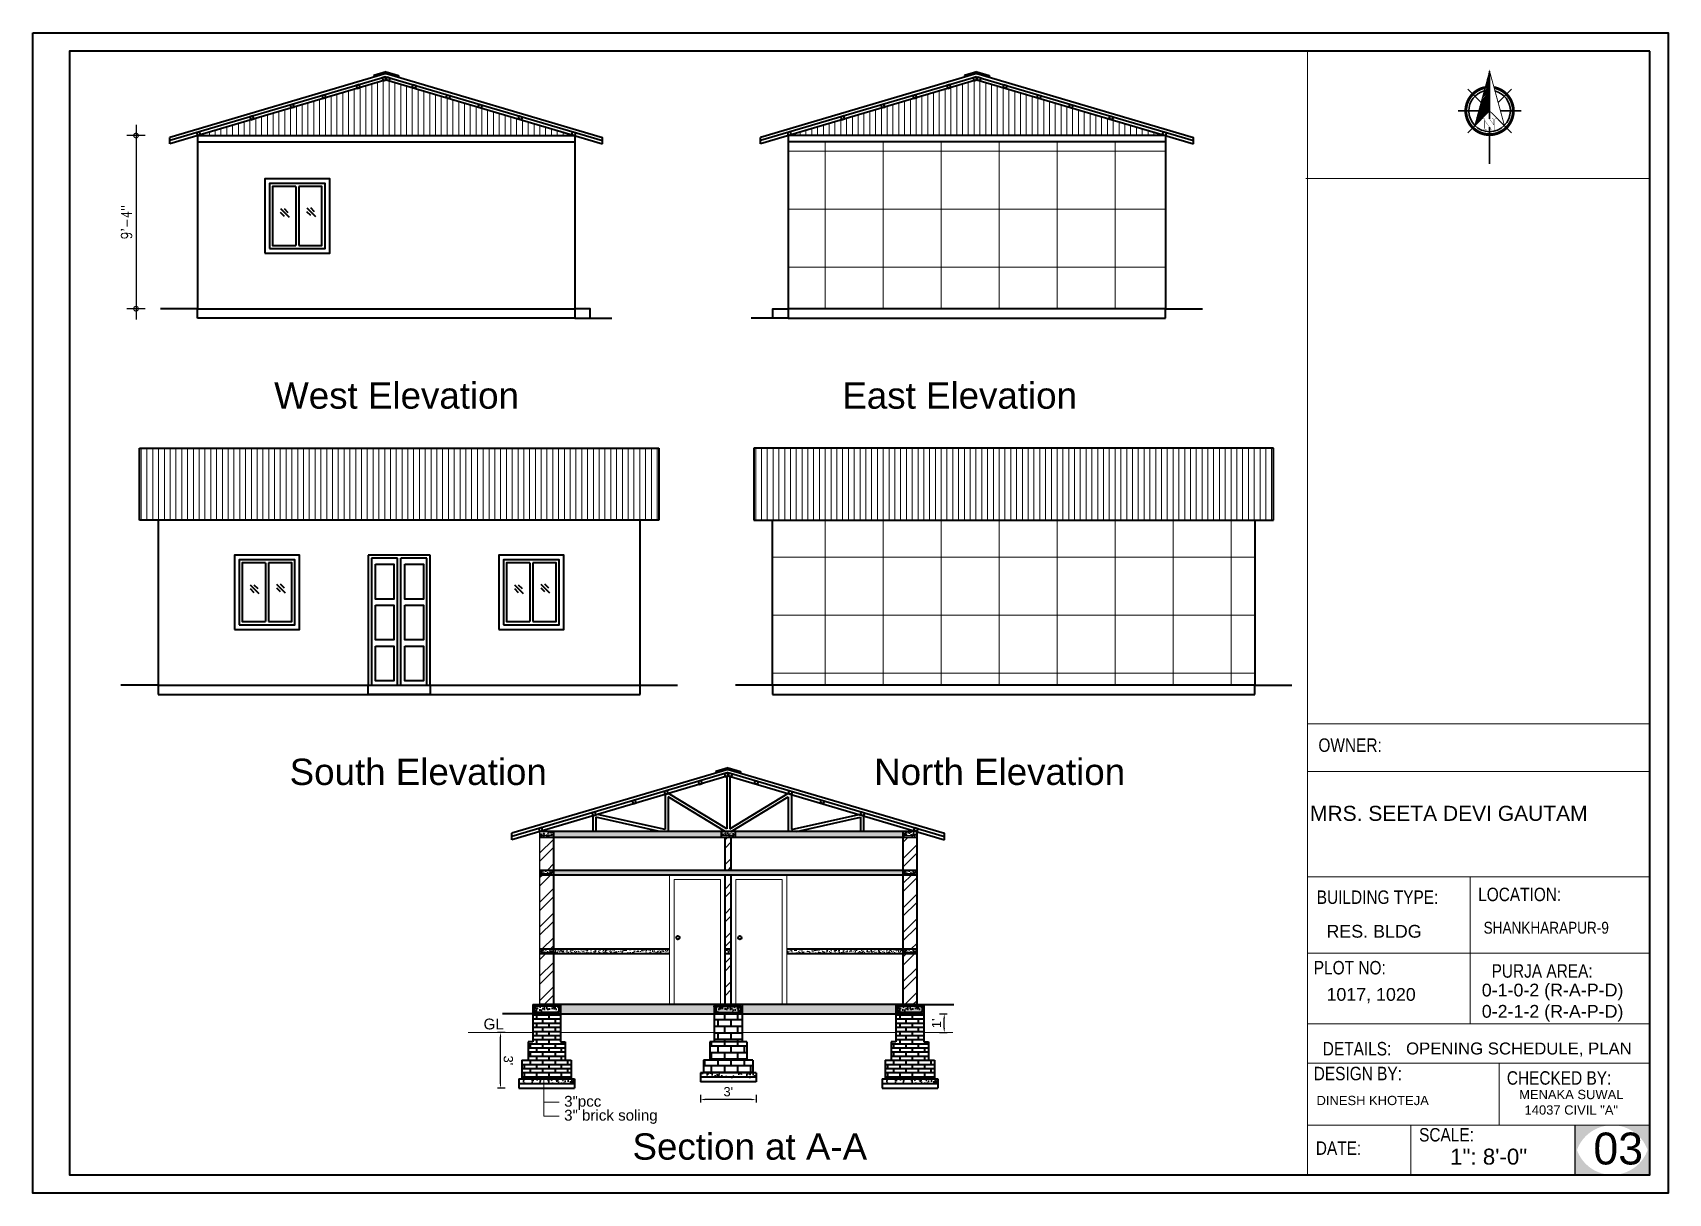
# Model space of a CAD drawing. Header units: inches. Extents: x 94889 to 364662, y -10661 to -3947.
# Drawn here: x 106649 to 107707, y -7933 to -7182 of the extents above; entities that cross this region are included whole.
import ezdxf

# ---------------------------------------------------------------- set-up
doc = ezdxf.new("R2010")
doc.units = ezdxf.units.IN
doc.header["$LTSCALE"] = 2
doc.header["$MEASUREMENT"] = 0
doc.header["$PDMODE"] = 34
doc.layers.get('0').update_dxf_attribs({"linetype": 'CONTINUOUS'})
doc.layers.get('DEFPOINTS').update_dxf_attribs({"color": 141, "linetype": 'CONTINUOUS'})
for name, color, linetype, lineweight in [('1', 7, 'CONTINUOUS', 13), ('DIMENTION', 140, 'CONTINUOUS', 0), ('door', 20, 'CONTINUOUS', 35), ('Rebars', 1, 'CONTINUOUS', 13), ('Siteplan', 7, 'CONTINUOUS', 30), ('steps', 253, 'CONTINUOUS', 20), ('TEXT', 181, 'CONTINUOUS', 25), ('WALL - A', 1, 'CONTINUOUS', 40)]:
    doc.layers.add(name, color=color, linetype=linetype, lineweight=lineweight)
doc.layers.add('Normal Wall', color=7, linetype='CONTINUOUS', lineweight=35, true_color=0xffaf89)
doc.layers.add('Rear Wall', color=7, linetype='CONTINUOUS', lineweight=20, true_color=0xd4e480)
doc.styles.add('Lettring Text', font='arial.ttf')
doc.styles.add('ROMANS', font='Romans.shx', dxfattribs={"width": 0.8})
doc.styles.get("Standard").update_dxf_attribs({"font": 'ARIALN.TTF'})
doc.styles.add('SwissBT', font='swiss.ttf', dxfattribs={"height": 12})
doc.dimstyles.new('8 SCALE', dxfattribs={"dimscale": 0, "dimtxt": 7, "dimasz": 6, "dimexe": 6, "dimexo": 2, "dimgap": 2, "dimtad": 1, "dimdec": 0, "dimzin": 0, "dimdsep": 46, "dimlunit": 4, "dimtxsty": 'ROMANS', "dimblk": 'DOTSMALL', "dimcen": 0, "dimdle": 7, "dimclrd": 8, "dimclre": 8, "dimclrt": 3, "dimadec": 0, "dimazin": 0, "dimtfac": 1, "dimtdec": 0, "dimtofl": 0, "dimtmove": 2, "dimatfit": 3, "dimfxl": 6, "dimfxlon": 1, "dimtolj": 1, "dimtzin": 0, "dimarcsym": 0})
doc.dimstyles.new('Copy of Standard', dxfattribs={"dimtxt": 6, "dimasz": 2.875, "dimexe": 2, "dimexo": 4, "dimgap": 2, "dimtad": 1, "dimdec": 0, "dimrnd": 1, "dimzin": 0, "dimdsep": 46, "dimlunit": 4, "dimtxsty": 'Lettring Text', "dimcen": 0.1, "dimclrd": 7, "dimclre": 7, "dimclrt": 7, "dimazin": 0, "dimtfac": 0.645, "dimtdec": 0, "dimtmove": 1, "dimatfit": 0, "dimfxl": 3, "dimfxlon": 1, "dimtfillclr": 256, "dimtolj": 1, "dimtzin": 0, "dimlwd": -1, "dimlwe": -1, "dimarcsym": 2})
pattern_1 = [(90, (-256775.97, 23453.6), (-37.5, 0), []), (180, (-256775.97, 23453.6), (-4e-15, -37.5), [])]
pattern_2 = [(50, (-256830.987, 21581.2528), (3.586300913, -0.313760675), [0.375, -4.125]), (355, (-256830.987, 21581.2528), (-0.693756668, 3.76096067), [0.3, -3.3]), (100.4514445, (-256830.6882, 21581.2266), (2.892544234, 3.447199955), [0.31870096, -3.50571056]), (46.1842, (-256830.987, 21582.253), (5.336206653, -0.827596404), [0.5625, -6.1875]), (96.6356355, (-256830.5424, 21582.184), (4.67330973, 4.870593004), [0.47805171, -5.2585688]), (351.184164, (-256830.987, 21582.253), (4.673309725, 4.870593), [0.45, -4.950000005]), (21, (-256830.487, 21582.0028), (2.98453526, -2.013094453), [0.375, -4.125]), (326, (-256830.487, 21582.0028), (1.21657666, 3.625750225), [0.3, -3.3]), (71.4514447, (-256830.2383, 21581.835), (4.201111884, 1.612655764), [0.31870095, -3.50571056]), (37.5, (-256830.987, 21581.2528), (0.0607992766, 1.664469269), [0, -3.26, 0, -3.35, 0, -3.3125]), (7.5, (-256830.987, 21581.2528), (1.315347687, 1.972058559), [0, -1.91, 0, -3.185, 0, -1.2625]), (327.5, (-256832.102, 21581.2528), (2.669112181, -0.1127743587), [0, -1.25, 0, -3.9, 0, -5.175]), (317.5, (-256832.602, 21581.2528), (2.915930847, 0.500524912), [0, -1.625, 0, -2.59, 0, -3.675])]
pattern_3 = [(45, (-256830.987, 21581.253), (-7.9549513, 7.9549513), []), (45, (-256825.684, 21581.253), (-7.9549513, 7.9549513), [])]
pattern_4 = [(50, (42653.0195, 108701.459), (5.73808146, -0.50201708), [0.6, -6.6]), (355, (42653.0195, 108701.459), (-1.11001067, 6.01753707), [0.48, -5.28]), (100.4514, (42653.4977, 108701.417), (4.62807505, 5.51551634), [0.50992152, -5.6091369]), (46.1842, (42653.0195, 108703.059), (8.5379284, -1.3241521), [0.9, -9.9]), (96.6356, (42653.731, 108702.949), (7.47730164, 7.79294297), [0.7648823, -8.413704]), (351.1842, (42653.0195, 108703.059), (7.47729556, 7.7929488), [0.72, -7.92]), (21, (42653.8195, 108702.659), (4.77525642, -3.22095113), [0.6, -6.6]), (326, (42653.8195, 108702.659), (1.94652266, 5.80120036), [0.48, -5.28]), (71.4514, (42654.2175, 108702.3907), (6.72178103, 2.58024397), [0.50992152, -5.6091369]), (37.5, (42653.0195, 108701.459), (0.097278843, 2.66315083), [0, -5.216, 0, -5.36, 0, -5.3]), (7.5, (42653.0195, 108701.459), (2.1045563, 3.155293695), [0, -3.056, 0, -5.096, 0, -2.02]), (327.5, (42651.2355, 108701.459), (4.27057949, -0.180438974), [0, -2, 0, -6.24, 0, -8.28]), (317.5, (42650.4355, 108701.459), (4.66548935, 0.80083986), [0, -2.6, 0, -4.144, 0, -5.88])]
pattern_5 = [(50, (42888.0195, 108701.459), (5.73808146, -0.50201708), [0.6, -6.6]), (355, (42888.0195, 108701.459), (-1.11001067, 6.01753707), [0.48, -5.28]), (100.4514, (42888.4977, 108701.417), (4.62807505, 5.51551634), [0.50992152, -5.6091369]), (46.1842, (42888.0195, 108703.059), (8.5379284, -1.3241521), [0.9, -9.9]), (96.6356, (42888.731, 108702.949), (7.47730164, 7.79294297), [0.7648823, -8.413704]), (351.1842, (42888.0195, 108703.059), (7.47729556, 7.7929488), [0.72, -7.92]), (21, (42888.8195, 108702.659), (4.77525642, -3.22095113), [0.6, -6.6]), (326, (42888.8195, 108702.659), (1.94652266, 5.80120036), [0.48, -5.28]), (71.4514, (42889.2175, 108702.3907), (6.72178103, 2.58024397), [0.50992152, -5.6091369]), (37.5, (42888.0195, 108701.459), (0.097278843, 2.66315083), [0, -5.216, 0, -5.36, 0, -5.3]), (7.5, (42888.0195, 108701.459), (2.1045563, 3.155293695), [0, -3.056, 0, -5.096, 0, -2.02]), (327.5, (42886.2355, 108701.459), (4.27057949, -0.180438974), [0, -2, 0, -6.24, 0, -8.28]), (317.5, (42885.4355, 108701.459), (4.66548935, 0.80083986), [0, -2.6, 0, -4.144, 0, -5.88])]
pattern_6 = [(130, (171427.0133, 108701.459), (-5.73808146, -0.50201708), [0.6, -6.6]), (185, (171427.013, 108701.459), (1.11001067, 6.01753707), [0.48, -5.28]), (79.5486, (171426.535, 108701.417), (-4.62807505, 5.51551634), [0.50992152, -5.6091369]), (133.8158, (171427.013, 108703.059), (-8.5379284, -1.3241521), [0.9, -9.9]), (83.3644, (171426.302, 108702.949), (-7.47730164, 7.79294297), [0.7648823, -8.413704]), (188.8158, (171427.013, 108703.059), (-7.47729556, 7.7929488), [0.72, -7.92]), (159, (171426.2133, 108702.659), (-4.77525642, -3.22095113), [0.6, -6.6]), (214, (171426.213, 108702.659), (-1.94652266, 5.80120036), [0.48, -5.28]), (108.5486, (171425.8154, 108702.3907), (-6.72178103, 2.58024397), [0.50992152, -5.6091369]), (142.5, (171427.0133, 108701.459), (-0.097278843, 2.66315083), [0, -5.216, 0, -5.36, 0, -5.3]), (172.5, (171427.0133, 108701.459), (-2.1045563, 3.155293695), [0, -3.056, 0, -5.096, 0, -2.02]), (212.5, (171428.7973, 108701.459), (-4.27057949, -0.180438974), [0, -2, 0, -6.24, 0, -8.28]), (222.5, (171429.5973, 108701.459), (-4.66548935, 0.80083986), [0, -2.6, 0, -4.144, 0, -5.88])]
pattern_7 = [(0, (139294.487, 71442.0938), (0, 4.25), []), (90, (139294.487, 71442.094), (-8.5, 5e-16), [4.25, -4.25]), (90, (139298.737, 71442.094), (-8.5, 5e-16), [-4.25, 4.25])]

msp = doc.modelspace()

# ---------------------------------------------------------------- texts
at = {"color": 0}
for s, p in [('OWNER:', (107480.54, -7647.28)), ('LOCATION:', (107583.88, -7743.82))]:
    msp.add_text(s, height=8.704, dxfattribs=at).set_placement(p)
at = {"color": 7, "linetype": 'ByBlock', "lineweight": 5}
for s, insert, char_height, width, attachment_point in [('{\\fArial CE|b0|i0|c238|p34;\\P\\fArial CE|b0|i0|c0|p34;\\H2.8333x;West\\fArial CE|b0|i0|c238|p34; El\\fArial CE|b0|i0|c0|p34;e\\fArial CE|b0|i0|c238|p34;vation}', (106884.22, -7411.97), 6, 195.2975, 5), ('{\\fArial CE|b0|i0|c238|p34;\\P\\fArial CE|b0|i0|c0|p34;\\H2.8333x;East\\fArial CE|b0|i0|c238|p34; El\\fArial CE|b0|i0|c0|p34;e\\fArial CE|b0|i0|c238|p34;vation}', (107248.48, -7411.97), 6, 195.2975, 5), ('{\\fArial CE|b0|i0|c238|p34;\\P\\fArial CE|b0|i0|c0|p34;\\H2.8333x;South\\fArial CE|b0|i0|c238|p34; El\\fArial CE|b0|i0|c0|p34;e\\fArial CE|b0|i0|c238|p34;vation}', (106898.25, -7655.31), 6, 195.2975, 5), ('{\\fArial CE|b0|i0|c238|p34;\\P\\fArial CE|b0|i0|c0|p34;\\H2.8333x;North\\fArial CE|b0|i0|c238|p34; El\\fArial CE|b0|i0|c0|p34;e\\fArial CE|b0|i0|c238|p34;vation}', (107274.34, -7655.31), 6, 195.2975, 5), ('{\\fArial CE|b0|i0|c0|p34;GL}', (106940.49, -7819.78), 7, 174.1012, 1), ("{\\fArial CE|b0|i0|c238|p34;3'}'{\\fArial CE|b0|i0|c238|p34;pcc}", (106992.63, -7869.75), 7, 174.1012, 1), ("{\\fArial CE|b0|i0|c238|p34;3'}'{\\fArial CE|b0|i0|c238|p34; brick soling}", (106992.63, -7878.75), 7, 174.1012, 1), ('{\\fArial CE|b0|i0|c238|p34;\\P\\H2.8333x;Section at A-A}', (107112.74, -7897.63), 6, 232.9624, 5)]:
    msp.add_mtext(s, dxfattribs=dict(at, insert=insert, char_height=char_height, width=width, attachment_point=attachment_point))
at = {"layer": 'TEXT', "color": 0}
for s, height, p in [('OWNER:', 8.704, (107480.54, -7647.28)), ('LOCATION:', 8.704, (107583.88, -7743.82)), ('CHECKED BY:', 8.7044, (107602.44, -7862.52)), ('CHECKED BY:', 8.7044, (107602.44, -7862.52)), ('SCALE:', 8.704, (107545.67, -7899.25)), ('SCALE:', 8.704, (107545.67, -7899.25))]:
    msp.add_text(s, height=height, dxfattribs=at).set_placement(p)
at = {"layer": 'TEXT', "color": 0, "linetype": 'ByBlock', "style": 'SwissBT'}
for s, insert, char_height, width, attachment_point in [('MRS. SEETA DEVI GAUTAM', (107564.88, -7682.18), 9.72, 217.5111, 2), ('OPENING SCHEDULE, PLAN', (107537.26, -7835.24), 7.7396, 268.5322, 1), ('DINESH KHOTEJA', (107479.33, -7869.73), 6, 201.5276, 1), ('MENAKA SUWAL\\P14037 CIVIL "A"', (107644.13, -7865.86), 6, 88.5492, 2)]:
    msp.add_mtext(s, dxfattribs=dict(at, insert=insert, char_height=char_height, width=width, attachment_point=attachment_point))
at = {"layer": 'TEXT', "color": 0, "attachment_point": 1}
for s, insert, char_height, width in [('BUILDING TYPE:', (107479.46, -7736.91), 8.7044, 148.5551), ('BUILDING TYPE:', (107479.46, -7736.91), 8.7044, 148.5551), ('PLOT NO: ', (107477.56, -7782.51), 8.704, 138.0271), ('PLOT NO: ', (107477.56, -7782.51), 8.704, 138.0271), ('PURJA AREA:', (107592.57, -7784.62), 8.7044, 197.5821), ('PURJA AREA:', (107592.57, -7784.62), 8.7044, 197.5821), ('DETAILS: ', (107483.37, -7834.9), 8.704, 138.0271), ('DESIGN BY:', (107477.52, -7850.95), 8.704, 138.0271), ('DESIGN BY:', (107477.52, -7850.95), 8.704, 138.0271), ('DATE:', (107478.87, -7899.19), 8.704, 34.8177)]:
    msp.add_mtext(s, dxfattribs=dict(at, insert=insert, char_height=char_height, width=width))
at = {"layer": 'TEXT', "color": 0, "style": 'SwissBT'}
for s, insert, char_height, width, attachment_point in [('RES. BLDG', (107485.77, -7759.2), 8.256, 163.2142, 1), ('RES. BLDG', (107485.77, -7759.2), 8.256, 163.2142, 1), ('0-1-0-2 (R-A-P-D)\\P0-2-1-2 (R-A-P-D)', (107632.03, -7797.19), 8.2555, 163.2142, 2), ('1017, 1020', (107485.77, -7800.02), 8.256, 163.2142, 1), ('03', (107658.44, -7893.48), 20.639, 20.1585, 1)]:
    msp.add_mtext(s, dxfattribs=dict(at, insert=insert, char_height=char_height, width=width, attachment_point=attachment_point))
at = {"layer": 'TEXT', "color": 0, "linetype": 'ByBlock', "insert": (107587.41, -7757.17), "char_height": 7.6711, "attachment_point": 1}
msp.add_mtext_dynamic_manual_height_columns('SHANKHARAPUR-9', width=381.0351, gutter_width=1.53, heights=[0], dxfattribs=at)
at = {"layer": 'TEXT', "color": 0, "ltscale": 0.5, "insert": (107565.75, -7903.89), "char_height": 10.319, "width": 127.5344, "attachment_point": 1, "style": 'SwissBT'}
msp.add_mtext('1": 8\'-0"', dxfattribs=at)
msp.add_mtext('1": 8\'-0"', dxfattribs=at)

# ---------------------------------------------------------------- blocks, each defined once
blk = doc.blocks.new('*X29')
at = {"color": 0}
for p, q in [((145.96, -414.6), (147.62, -412.94)), ((146.16, -413.87), (147.62, -412.41)), ((146.36, -413.14), (147.62, -411.88)), ((146.55, -412.41), (147.62, -411.35)), ((146.75, -411.68), (147.62, -410.82)), ((146.95, -410.95), (147.62, -410.29)), ((147.15, -410.22), (147.62, -409.76)), ((147.35, -409.49), (147.62, -409.23)), ((147.55, -408.76), (147.62, -408.7)), ((143.76, -422.63), (147.62, -418.77)), ((143.96, -421.9), (147.62, -418.24)), ((144.16, -421.17), (147.62, -417.71)), ((144.36, -420.44), (147.62, -417.18)), ((144.56, -419.71), (147.62, -416.65)), ((144.76, -418.98), (147.62, -416.12)), ((144.96, -418.25), (147.62, -415.59)), ((145.16, -417.52), (147.62, -415.06)), ((145.36, -416.79), (147.62, -414.53)), ((145.56, -416.06), (147.62, -414)), ((145.76, -415.33), (147.62, -413.47)), ((142.76, -426.28), (147.62, -421.42)), ((142.96, -425.55), (147.62, -420.89)), ((143.16, -424.82), (147.62, -420.36)), ((143.36, -424.09), (147.62, -419.83)), ((143.56, -423.36), (147.62, -419.3))]:
    blk.add_line(p, q, dxfattribs=at)
blk = doc.blocks.new('NORTH_15')
for p, q in [((-2.87, 2.87), (-7.37, 7.37)), ((0, 3.66), (0, 10.62)), ((2.87, 2.87), (7.37, 7.37)), ((-13.37, 0), (2.72, 0)), ((5.49, 0), (17.83, 0)), ((-2.87, -2.87), (-7.37, -7.37)), ((0, -3.66), (0, -10.62)), ((2.87, -2.87), (7.37, -7.37))]:
    blk.add_line(p, q)
at = {"const_width": 1}
for points in [[(0, -8, 1), (0, 8, 0.359415), (-7.86, 1.52, 1)], [(-7.86, -1.52, 0.359415), (0, -8, 1)]]:
    blk.add_lwpolyline(points, format="xyb", dxfattribs=at)
for points, const_width in [([(4.96, -5.01), (-13.37, 0), (4.9, 5), (0, 0), (4.96, -5.01)], 0.3), ([(5.93, -1.55), (6, -1.55), (6.07, -1.54), (6.13, -1.53), (6.17, -1.52), (6.22, -1.51), (6.26, -1.49), (6.28, -1.47), (6.3, -1.45), (6.32, -1.42), (6.33, -1.39), (6.35, -1.34), (6.36, -1.29), (6.37, -1.23), (6.38, -1.16), (6.38, -1.08), (6.38, -1), (6.54, -1), (6.54, -2.34), (6.38, -2.34), (6.38, -2.3), (6.38, -2.23), (6.38, -2.16), (6.37, -2.09), (6.36, -2.04), (6.35, -1.99), (6.33, -1.95), (6.32, -1.91), (6.3, -1.88), (6.28, -1.86), (6.26, -1.83), (6.22, -1.81), (6.18, -1.8), (6.13, -1.78), (6.07, -1.77), (6.01, -1.76), (5.95, -1.76), (2.66, -1.76), (2.66, -2.34), (2.5, -2.34), (2.5, -0.16), (4.71, 1.44), (3.14, 1.44), (3.07, 1.44), (3, 1.43), (2.94, 1.42), (2.89, 1.41), (2.85, 1.4), (2.81, 1.38), (2.78, 1.36), (2.76, 1.34), (2.74, 1.31), (2.72, 1.27), (2.7, 1.22), (2.69, 1.17), (2.68, 1.11), (2.67, 1.04), (2.66, 0.97), (2.66, 0.89), (2.66, 0.87), (2.5, 0.87), (2.5, 2.21), (2.66, 2.21), (2.66, 2.17), (2.66, 2.09), (2.67, 2.03), (2.68, 1.97), (2.69, 1.91), (2.7, 1.86), (2.71, 1.82), (2.73, 1.78), (2.75, 1.76), (2.77, 1.74), (2.8, 1.72), (2.85, 1.7), (2.89, 1.68), (2.94, 1.67), (3, 1.66), (3.07, 1.66), (3.14, 1.66), (6.54, 1.66), (6.54, 0.75), (3.33, -1.55), (5.93, -1.55), (5.93, -1.55)], 0.1)]:
    blk.add_lwpolyline(points, dxfattribs=dict(const_width=const_width))
for start, end in [(90, 164.973), (270, 90), (195.027, 270)]:
    blk.add_arc((0, 0), 7, start, end)
at = {"rotation": 90}
blk.add_blockref('*X29', (-421.89, -147.62), dxfattribs=at)
blk = doc.blocks.new('A$C0BDB7EE9')
at = {"layer": 'Siteplan', "xscale": 2.999999999999779, "yscale": 2.999999999999779, "zscale": 2.999999999999779, "rotation": 247.8612575918487}
blk.add_blockref('NORTH_15', (20.2, 49.5), dxfattribs=at)
blk = doc.blocks.new('A$C327B4BBD')
at = {"layer": 'DIMENTION', "ltscale": 0.3, "xscale": 1.171875000000082, "yscale": 1.171875000000082, "zscale": 1.171875000000082, "rotation": 112.1387424081494}
blk.add_blockref('A$C0BDB7EE9', (16.1, 0), dxfattribs=at)
blk = doc.blocks.new('*D694')
at = {"color": 7, "transparency": 16777216}
for p, q in [((106954.5, -7828.8), (106949.5, -7828.8)), ((106951.5, -7861.9), (106951.5, -7831.6)), ((106954.5, -7864.8), (106949.5, -7864.8))]:
    blk.add_line(p, q, dxfattribs=at)
at = {"color": 7, "linetype": 'ByBlock', "transparency": 16777216}
for points in [[(106951.9, -7831.6), (106951, -7831.6), (106951.5, -7828.8)], [(106951.9, -7861.9), (106951, -7861.9), (106951.5, -7864.8)]]:
    blk.add_solid(points, dxfattribs=at)
at = {"layer": 'DEFPOINTS', "color": 0, "linetype": 'ByBlock', "transparency": 16777216}
for p in [(106951.5, -7828.8), (106963.3, -7828.8), (106963.3, -7864.8)]:
    blk.add_point(p, dxfattribs=at)
at = {"color": 7, "linetype": 'ByBlock', "lineweight": 5, "transparency": 16777216, "insert": (106956.5, -7846.8), "char_height": 6, "attachment_point": 5, "rotation": 270.0012, "style": 'Lettring Text'}
blk.add_mtext("\\A1;3'", dxfattribs=at)
blk = doc.blocks.new('*D695')
at = {"color": 7, "transparency": 16777216}
for p, q in [((107235.5, -7816.8), (107240.5, -7816.8)), ((107235.5, -7828.8), (107240.5, -7828.8)), ((107238.5, -7825.9), (107238.5, -7819.6))]:
    blk.add_line(p, q, dxfattribs=at)
at = {"color": 7, "linetype": 'ByBlock', "transparency": 16777216}
for points in [[(107238, -7819.6), (107239, -7819.6), (107238.5, -7816.8)], [(107238, -7825.9), (107239, -7825.9), (107238.5, -7828.8)]]:
    blk.add_solid(points, dxfattribs=at)
at = {"layer": 'DEFPOINTS', "color": 0, "linetype": 'ByBlock', "transparency": 16777216}
for p in [(107225.3, -7816.8), (107238.5, -7816.8), (107225.3, -7828.8)]:
    blk.add_point(p, dxfattribs=at)
at = {"color": 7, "linetype": 'ByBlock', "lineweight": 5, "transparency": 16777216, "insert": (107233.5, -7822.8), "char_height": 6, "attachment_point": 5, "rotation": 90, "style": 'Lettring Text'}
blk.add_mtext("\\A1;1'", dxfattribs=at)
blk = doc.blocks.new('*D693')
at = {"color": 7, "transparency": 16777216}
for p, q in [((107080.8, -7869.1), (107080.8, -7874.1)), ((107116.8, -7869.1), (107116.8, -7874.1)), ((107113.9, -7872.1), (107083.6, -7872.1))]:
    blk.add_line(p, q, dxfattribs=at)
at = {"color": 7, "linetype": 'ByBlock', "transparency": 16777216}
for points in [[(107083.6, -7871.7), (107083.6, -7872.6), (107080.8, -7872.1)], [(107113.9, -7871.7), (107113.9, -7872.6), (107116.8, -7872.1)]]:
    blk.add_solid(points, dxfattribs=at)
at = {"layer": 'DEFPOINTS', "color": 0, "linetype": 'ByBlock', "transparency": 16777216}
for p in [(107080.8, -7860.8), (107116.8, -7860.8), (107080.8, -7872.1)]:
    blk.add_point(p, dxfattribs=at)
at = {"color": 7, "linetype": 'ByBlock', "lineweight": 5, "transparency": 16777216, "insert": (107098.8, -7867.1), "char_height": 6, "attachment_point": 5, "style": 'Lettring Text'}
blk.add_mtext("\\A1;3'", dxfattribs=at)
blk = doc.blocks.new('_DOTSMALL')
at = {"color": 0, "linetype": 'ByBlock', "const_width": 0.5}
blk.add_lwpolyline([(-0.0625, 0, 1), (0.0625, 0, 1)], format="xyb", close=True, dxfattribs=at)
blk = doc.blocks.new('*D751')
at = {"layer": 'DEFPOINTS', "color": 0, "ltscale": 0.5, "transparency": 16777216}
for p in [(106755.5, -7248.7), (106715.7, -7360.7), (106755.5, -7360.7)]:
    blk.add_point(p, dxfattribs=at)
at = {"layer": 'door', "color": 8, "lineweight": -2, "ltscale": 0.5, "transparency": 16777216}
for p, q in [((106715.7, -7241.7), (106715.7, -7367.7)), ((106721.7, -7248.7), (106709.7, -7248.7)), ((106721.7, -7360.7), (106709.7, -7360.7))]:
    blk.add_line(p, q, dxfattribs=at)
at = {"layer": 'door', "color": 8, "lineweight": -2, "ltscale": 0.5, "transparency": 16777216, "xscale": 6, "yscale": 6, "zscale": 6}
for p, rotation in [((106715.7, -7248.7), 90), ((106715.7, -7360.7), 270)]:
    blk.add_blockref('_DOTSMALL', p, dxfattribs=dict(at, rotation=rotation))
at = {"layer": 'door', "color": 3, "ltscale": 0.5, "transparency": 16777216, "insert": (106709.5, -7304.7), "char_height": 7, "attachment_point": 5, "rotation": 90, "style": 'ROMANS'}
blk.add_mtext('\\A1;9\'-4"', dxfattribs=at)

# ---------------------------------------------------------------- dimensions: what is measured, and where the dimension line sits
at = {"color": 7, "linetype": 'ByBlock', "lineweight": 5}
dim = msp.add_linear_dim(base=(107238.48, -7816.76), p1=(107225.27, -7828.77), p2=(107225.27, -7816.76), angle=90, dimstyle='Copy of Standard', dxfattribs=at)
dim.commit()
dim.dimension.update_dxf_attribs({"geometry": '*D695', "text_midpoint": (107233.47, -7822.77)})
dim = msp.add_aligned_dim(p1=(106963.27, -7864.76), p2=(106963.27, -7828.77), distance=11.82, dimstyle='Copy of Standard', dxfattribs=at)
dim.commit()
dim.dimension.update_dxf_attribs({"geometry": '*D694', "text_midpoint": (106956.52, -7846.77)})
dim = msp.add_linear_dim(base=(107080.77, -7872.15), p1=(107116.77, -7860.76), p2=(107080.77, -7860.76), dimstyle='Copy of Standard', dxfattribs=at)
dim.commit()
dim.dimension.update_dxf_attribs({"geometry": '*D693', "text_midpoint": (107098.77, -7867.08)})
at = {"layer": 'door', "ltscale": 0.5}
dim = msp.add_linear_dim(base=(106715.71, -7360.73), p1=(106755.48, -7248.73), p2=(106755.48, -7360.73), angle=90, dimstyle='8 SCALE', override={"dimscale": 1}, dxfattribs=at)
dim.commit()
dim.dimension.update_dxf_attribs({"geometry": '*D751', "text_midpoint": (106709.54, -7304.73)})

# ---------------------------------------------------------------- hatches: boundary and pattern name
at = {"linetype": 'ByBlock', "lineweight": 5}
h = msp.add_hatch(dxfattribs=at)
h.set_pattern_fill('AR-CONC', scale=0.5, style=0)
h.set_pattern_definition(pattern_2)
h.paths.add_polyline_path([(106985.77, -7698.76), (106976.77, -7698.76), (106976.77, -7702.76), (106985.77, -7702.76)])
h.paths.add_polyline_path([(106984.7, -7701.27, -0.4241762), (106984.19, -7700.78, -1), (106985.18, -7700.78, -0.4043206), (106984.7, -7701.27), (106977.87, -7701.27, -0.4241762), (106977.35, -7700.78, -1), (106978.35, -7700.78, -0.4043206), (106977.87, -7701.27)], flags=16)
h = msp.add_hatch(color=7, dxfattribs=at)
h.paths.add_polyline_path([(106977.35, -7700.78, -0.4142136), (106977.85, -7700.28), (106978.02, -7700.31, -0.3156645), (106978.35, -7700.78, -1)])
h.paths.add_polyline_path([(106984.51, -7700.31), (106984.68, -7700.28, -0.4142136), (106985.18, -7700.78, -0.4043206), (106984.7, -7701.27), (106984.67, -7701.27, -0.4043206), (106984.19, -7700.78, -0.3156645)])
h = msp.add_hatch(dxfattribs=at)
h.set_pattern_fill('AR-CONC', scale=0.5, style=0)
h.set_pattern_definition(pattern_2)
h.paths.add_polyline_path([(107094.27, -7698.76), (106985.77, -7698.76), (106985.77, -7702.76), (107094.27, -7702.76)])
h = msp.add_hatch(dxfattribs=at)
h.set_pattern_fill('AR-CONC', scale=0.5, style=0)
h.set_pattern_definition(pattern_2)
h.paths.add_polyline_path([(107103.27, -7698.76), (107094.27, -7698.76), (107094.27, -7702.76), (107103.27, -7702.76)])
h.paths.add_polyline_path([(107102.2, -7701.27, -0.4241762), (107101.69, -7700.78, -1), (107102.68, -7700.78, -0.4043206), (107102.2, -7701.27), (107095.37, -7701.27, -0.4241762), (107094.85, -7700.78, -1), (107095.85, -7700.78, -0.4043206), (107095.37, -7701.27)], flags=16)
h = msp.add_hatch(color=7, dxfattribs=at)
h.paths.add_polyline_path([(107094.85, -7700.78, -0.4142136), (107095.35, -7700.28), (107095.52, -7700.31, -0.3156645), (107095.85, -7700.78, -1)])
h.paths.add_polyline_path([(107102.01, -7700.31), (107102.18, -7700.28, -0.4142136), (107102.68, -7700.78, -0.4043206), (107102.2, -7701.27), (107102.17, -7701.27, -0.4043206), (107101.69, -7700.78, -0.3156645)])
h = msp.add_hatch(dxfattribs=at)
h.set_pattern_fill('AR-CONC', scale=0.5, style=0)
h.set_pattern_definition(pattern_2)
h.paths.add_polyline_path([(107211.77, -7702.76), (107211.77, -7698.76), (107103.27, -7698.76), (107103.27, -7702.76)])
h = msp.add_hatch(dxfattribs=at)
h.set_pattern_fill('AR-CONC', scale=0.5, style=0)
h.set_pattern_definition(pattern_2)
h.paths.add_polyline_path([(107220.77, -7698.76), (107211.77, -7698.76), (107211.77, -7702.76), (107220.77, -7702.76)])
h.paths.add_polyline_path([(107219.7, -7701.27, -0.4241762), (107219.19, -7700.78, -1), (107220.18, -7700.78, -0.4043206), (107219.7, -7701.27), (107212.87, -7701.27, -0.4241762), (107212.35, -7700.78, -1), (107213.35, -7700.78, -0.4043206), (107212.87, -7701.27)], flags=16)
h = msp.add_hatch(color=7, dxfattribs=at)
h.paths.add_polyline_path([(107212.35, -7700.78, -0.4142136), (107212.85, -7700.28), (107213.02, -7700.31, -0.3156645), (107213.35, -7700.78, -1)])
h.paths.add_polyline_path([(107219.51, -7700.31), (107219.68, -7700.28, -0.4142136), (107220.18, -7700.78, -0.4043206), (107219.7, -7701.27), (107219.67, -7701.27, -0.4043206), (107219.19, -7700.78, -0.3156645)])
h = msp.add_hatch(dxfattribs=at)
h.set_pattern_fill('AR-CONC', scale=0.5, style=0)
h.set_pattern_definition([(50, (60737.8412, 61080.988), (3.58630091, -0.31376067), [0.375, -4.125]), (355, (60737.8412, 61080.988), (-0.69375667, 3.76096067), [0.3, -3.3]), (100.4514, (60738.14, 61080.962), (2.89254691, 3.44719771), [0.31870095, -3.50571056]), (46.1842, (60737.841, 61081.988), (5.33620524, -0.82759507), [0.5625, -6.1875]), (96.6356, (60738.286, 61081.919), (4.67331353, 4.87058935), [0.47805144, -5.258565]), (351.1842, (60737.841, 61081.988), (4.67330973, 4.870593), [0.45, -4.95]), (21, (60738.3412, 61081.738), (2.98453526, -2.01309445), [0.375, -4.125]), (326, (60738.3412, 61081.738), (1.21657666, 3.62575023), [0.3, -3.3]), (71.4514, (60738.59, 61081.5703), (4.20111314, 1.61265248), [0.31870095, -3.50571056]), (37.5, (60737.8412, 61080.9881), (0.060799277, 1.66446927), [0, -3.26, 0, -3.35, 0, -3.3125]), (7.5, (60737.8412, 61080.988), (1.315347687, 1.97205856), [0, -1.91, 0, -3.185, 0, -1.2625]), (327.5, (60736.7262, 61080.9881), (2.66911218, -0.112774359), [0, -1.25, 0, -3.9, 0, -5.175]), (317.5, (60736.2262, 61080.988), (2.91593085, 0.50052491), [0, -1.625, 0, -2.59, 0, -3.675])])
h.paths.add_polyline_path([(106985.77, -7723.76), (106976.77, -7723.76), (106976.77, -7726.76), (106985.77, -7726.76)])
h.paths.add_polyline_path([(106984.67, -7725.9, -0.4043206), (106984.19, -7725.4, -1), (106985.18, -7725.4, -0.4241762), (106984.67, -7725.9), (106977.87, -7725.9, -0.4241762), (106977.35, -7725.4, -1), (106978.35, -7725.4, -0.4043206), (106977.87, -7725.9)], flags=16)
h = msp.add_hatch(color=7, dxfattribs=at)
h.paths.add_polyline_path([(106985.18, -7725.4, 0.4142136), (106984.68, -7724.91), (106984.51, -7724.94, 0.3156645), (106984.19, -7725.4, 1)])
h.paths.add_polyline_path([(106978.02, -7724.94), (106977.85, -7724.91, 0.4142136), (106977.35, -7725.4, 0.4043206), (106977.83, -7725.9), (106977.87, -7725.9, 0.4043206), (106978.35, -7725.4, 0.3156645)])
h = msp.add_hatch(dxfattribs=at)
h.set_pattern_fill('AR-CONC', scale=0.5, style=0)
h.set_pattern_definition(pattern_2)
h.paths.add_polyline_path([(107211.77, -7726.76), (107211.77, -7723.76), (106985.77, -7723.76), (106985.77, -7726.76)])
h = msp.add_hatch(dxfattribs=at)
h.set_pattern_fill('AR-CONC', scale=0.5, style=0)
h.set_pattern_definition([(50, (60972.8412, 61080.988), (3.58630091, -0.31376067), [0.375, -4.125]), (355, (60972.8412, 61080.988), (-0.69375667, 3.76096067), [0.3, -3.3]), (100.4514, (60973.14, 61080.962), (2.89254691, 3.44719771), [0.31870095, -3.50571056]), (46.1842, (60972.841, 61081.988), (5.33620524, -0.82759507), [0.5625, -6.1875]), (96.6356, (60973.286, 61081.919), (4.67331353, 4.87058935), [0.47805144, -5.258565]), (351.1842, (60972.841, 61081.988), (4.67330973, 4.870593), [0.45, -4.95]), (21, (60973.3412, 61081.738), (2.98453526, -2.01309445), [0.375, -4.125]), (326, (60973.3412, 61081.738), (1.21657666, 3.62575023), [0.3, -3.3]), (71.4514, (60973.59, 61081.5703), (4.20111314, 1.61265248), [0.31870095, -3.50571056]), (37.5, (60972.8412, 61080.9881), (0.060799277, 1.66446927), [0, -3.26, 0, -3.35, 0, -3.3125]), (7.5, (60972.8412, 61080.988), (1.315347687, 1.97205856), [0, -1.91, 0, -3.185, 0, -1.2625]), (327.5, (60971.7262, 61080.9881), (2.66911218, -0.112774359), [0, -1.25, 0, -3.9, 0, -5.175]), (317.5, (60971.2262, 61080.988), (2.91593085, 0.50052491), [0, -1.625, 0, -2.59, 0, -3.675])])
h.paths.add_polyline_path([(107220.77, -7723.76), (107211.77, -7723.76), (107211.77, -7726.76), (107220.77, -7726.76)])
h.paths.add_polyline_path([(107219.67, -7725.9, -0.4043206), (107219.19, -7725.4, -1), (107220.18, -7725.4, -0.4241762), (107219.67, -7725.9), (107212.87, -7725.9, -0.4241762), (107212.35, -7725.4, -1), (107213.35, -7725.4, -0.4043206), (107212.87, -7725.9)], flags=16)
h = msp.add_hatch(color=7, dxfattribs=at)
h.paths.add_polyline_path([(107220.18, -7725.4, 0.4142136), (107219.68, -7724.91), (107219.51, -7724.94, 0.3156645), (107219.19, -7725.4, 1)])
h.paths.add_polyline_path([(107213.02, -7724.94), (107212.85, -7724.91, 0.4142136), (107212.35, -7725.4, 0.4043206), (107212.83, -7725.9), (107212.87, -7725.9, 0.4043206), (107213.35, -7725.4, 0.3156645)])
h = msp.add_hatch(dxfattribs=at)
h.set_pattern_fill('AR-CONC', scale=0.5, style=0)
h.set_pattern_definition([(50, (60737.8412, 61029.988), (3.58630091, -0.31376067), [0.375, -4.125]), (355, (60737.8412, 61029.988), (-0.69375667, 3.76096067), [0.3, -3.3]), (100.4514, (60738.14, 61029.962), (2.89254691, 3.44719771), [0.31870095, -3.50571056]), (46.1842, (60737.841, 61030.988), (5.33620524, -0.82759507), [0.5625, -6.1875]), (96.6356, (60738.286, 61030.919), (4.67331353, 4.87058935), [0.47805144, -5.258565]), (351.1842, (60737.841, 61030.988), (4.67330973, 4.870593), [0.45, -4.95]), (21, (60738.3412, 61030.738), (2.98453526, -2.01309445), [0.375, -4.125]), (326, (60738.3412, 61030.738), (1.21657666, 3.62575023), [0.3, -3.3]), (71.4514, (60738.59, 61030.5703), (4.20111314, 1.61265248), [0.31870095, -3.50571056]), (37.5, (60737.8412, 61029.9881), (0.060799277, 1.66446927), [0, -3.26, 0, -3.35, 0, -3.3125]), (7.5, (60737.8412, 61029.988), (1.315347687, 1.97205856), [0, -1.91, 0, -3.185, 0, -1.2625]), (327.5, (60736.7262, 61029.9881), (2.66911218, -0.112774359), [0, -1.25, 0, -3.9, 0, -5.175]), (317.5, (60736.2262, 61029.988), (2.91593085, 0.50052491), [0, -1.625, 0, -2.59, 0, -3.675])])
h.paths.add_polyline_path([(106985.77, -7774.76), (106976.77, -7774.76), (106976.77, -7777.76), (106985.77, -7777.76)])
h.paths.add_polyline_path([(106984.67, -7776.9, -0.4043206), (106984.19, -7776.4, -1), (106985.18, -7776.4, -0.4241762), (106984.67, -7776.9), (106977.87, -7776.9, -0.4241762), (106977.35, -7776.4, -1), (106978.35, -7776.4, -0.4043206), (106977.87, -7776.9)], flags=16)
h = msp.add_hatch(color=7, dxfattribs=at)
h.paths.add_polyline_path([(106985.18, -7776.4, 0.4142136), (106984.68, -7775.91), (106984.51, -7775.94, 0.3156645), (106984.19, -7776.4, 1)])
h.paths.add_polyline_path([(106978.02, -7775.94), (106977.85, -7775.91, 0.4142136), (106977.35, -7776.4, 0.4043206), (106977.83, -7776.9), (106977.87, -7776.9, 0.4043206), (106978.35, -7776.4, 0.3156645)])
h = msp.add_hatch(dxfattribs=at)
h.set_pattern_fill('AR-CONC', scale=0.5, style=0)
h.set_pattern_definition(pattern_2)
h.paths.add_polyline_path([(107060.77, -7777.76), (107060.77, -7774.76), (106985.77, -7774.76), (106985.77, -7777.76)])
h = msp.add_hatch(dxfattribs=at)
h.set_pattern_fill('AR-CONC', scale=0.5, style=0)
h.set_pattern_definition(pattern_2)
h.paths.add_polyline_path([(107100.77, -7777.76), (107100.77, -7774.76), (107096.77, -7774.76), (107096.77, -7777.76)])
h = msp.add_hatch(dxfattribs=at)
h.set_pattern_fill('AR-CONC', scale=0.5, style=0)
h.set_pattern_definition(pattern_2)
h.paths.add_polyline_path([(107136.77, -7774.76), (107136.77, -7777.76), (107211.77, -7777.76), (107211.77, -7774.76)])
h = msp.add_hatch(dxfattribs=at)
h.set_pattern_fill('AR-CONC', scale=0.5, style=0)
h.set_pattern_definition([(50, (60972.8412, 61029.988), (3.58630091, -0.31376067), [0.375, -4.125]), (355, (60972.8412, 61029.988), (-0.69375667, 3.76096067), [0.3, -3.3]), (100.4514, (60973.14, 61029.962), (2.89254691, 3.44719771), [0.31870095, -3.50571056]), (46.1842, (60972.841, 61030.988), (5.33620524, -0.82759507), [0.5625, -6.1875]), (96.6356, (60973.286, 61030.919), (4.67331353, 4.87058935), [0.47805144, -5.258565]), (351.1842, (60972.841, 61030.988), (4.67330973, 4.870593), [0.45, -4.95]), (21, (60973.3412, 61030.738), (2.98453526, -2.01309445), [0.375, -4.125]), (326, (60973.3412, 61030.738), (1.21657666, 3.62575023), [0.3, -3.3]), (71.4514, (60973.59, 61030.5703), (4.20111314, 1.61265248), [0.31870095, -3.50571056]), (37.5, (60972.8412, 61029.9881), (0.060799277, 1.66446927), [0, -3.26, 0, -3.35, 0, -3.3125]), (7.5, (60972.8412, 61029.988), (1.315347687, 1.97205856), [0, -1.91, 0, -3.185, 0, -1.2625]), (327.5, (60971.7262, 61029.9881), (2.66911218, -0.112774359), [0, -1.25, 0, -3.9, 0, -5.175]), (317.5, (60971.2262, 61029.988), (2.91593085, 0.50052491), [0, -1.625, 0, -2.59, 0, -3.675])])
h.paths.add_polyline_path([(107220.77, -7774.76), (107211.77, -7774.76), (107211.77, -7777.76), (107220.77, -7777.76)])
h.paths.add_polyline_path([(107219.67, -7776.9, -0.4043206), (107219.19, -7776.4, -1), (107220.18, -7776.4, -0.4241762), (107219.67, -7776.9), (107212.87, -7776.9, -0.4241762), (107212.35, -7776.4, -1), (107213.35, -7776.4, -0.4043206), (107212.87, -7776.9)], flags=16)
h = msp.add_hatch(color=7, dxfattribs=at)
h.paths.add_polyline_path([(107220.18, -7776.4, 0.4142136), (107219.68, -7775.91), (107219.51, -7775.94, 0.3156645), (107219.19, -7776.4, 1)])
h.paths.add_polyline_path([(107213.02, -7775.94), (107212.85, -7775.91, 0.4142136), (107212.35, -7776.4, 0.4043206), (107212.83, -7776.9), (107212.87, -7776.9, 0.4043206), (107213.35, -7776.4, 0.3156645)])
msp.add_hatch(color=0).paths.add_polyline_path([(107694.96, -7888.71), (107670.65, -7888.71, -0.4142136), (107694.96, -7913.02)])
at = {"layer": '1', "ltscale": 5}
h = msp.add_hatch(dxfattribs=at)
h.set_pattern_fill('ANSI37', color=256, scale=300, angle=45, style=0)
h.set_pattern_definition(pattern_1)
h.paths.add_polyline_path([(107381.65, -7360.73), (107381.65, -7252.73), (107137.65, -7252.73), (107137.65, -7360.73)])
h = msp.add_hatch(dxfattribs=at)
h.set_pattern_fill('ANSI37', color=256, scale=300, angle=45, style=0)
h.set_pattern_definition(pattern_1)
h.paths.add_polyline_path([(107439.41, -7604.08), (107439.41, -7497.39), (107127.41, -7497.39), (107127.41, -7604.08)])
at = {"layer": 'door', "ltscale": 0.5}
h = msp.add_hatch(dxfattribs=at)
h.set_pattern_fill('AR-BRSTD', color=256)
h.set_pattern_definition([(0, (-48421.0545, 19076.6647), (0, 2.667), []), (90, (-48421.0545, 19076.6647), (-4, 2.667), [2.667, -2.667])])
h.paths.add_polyline_path([(106990.27, -7816.76), (106972.27, -7816.76), (106972.27, -7834.76), (106990.27, -7834.76)])
h.paths.add_polyline_path([(106993.27, -7834.76), (106969.27, -7834.76), (106969.27, -7846.76), (106990.27, -7846.76), (106993.27, -7846.76)])
h.paths.add_polyline_path([(106997.27, -7846.76), (106990.27, -7846.76), (106969.27, -7846.76), (106965.27, -7846.76), (106965.27, -7858.76), (106997.27, -7858.76)])
h = msp.add_hatch(dxfattribs=at)
h.set_pattern_fill('AR-CONC', color=256, scale=0.8, style=0)
h.set_pattern_definition(pattern_4)
h.paths.add_polyline_path([(106990.27, -7810.76), (106972.27, -7810.76), (106972.27, -7816.76), (106990.27, -7816.76), (106990.27, -7811.71)])
h.paths.add_polyline_path([(106989.27, -7811.71), (106989.27, -7815.76), (106973.27, -7815.76), (106973.27, -7811.71), (106973.57, -7811.71, -0.0496826), (106973.63, -7811.71)], flags=16)
h.paths.add_polyline_path([(106989.26, -7812.05, -1), (106988.59, -7812.05, -1)], flags=0)
h.paths.add_polyline_path([(106989.27, -7815.43, -1), (106988.6, -7815.43, -1)], flags=16)
h.paths.add_polyline_path([(106973.94, -7815.43, -1), (106973.27, -7815.43, -1)], flags=16)
h = msp.add_hatch(dxfattribs=at)
h.set_pattern_fill('AR-CONC', color=256, scale=0.8, style=0)
h.set_pattern_definition(pattern_4)
h.paths.add_polyline_path([(106989.27, -7811.71), (106973.27, -7811.71), (106973.27, -7815.76), (106989.27, -7815.76)])
h = msp.add_hatch(color=256, dxfattribs=at)
h.paths.add_polyline_path([(106973.94, -7812.04, 0.3854241), (106973.63, -7811.71), (106973.57, -7811.71, 0.3854241), (106973.27, -7812.04, 1)])
h.paths.add_polyline_path([(106973.27, -7815.43, 1), (106973.94, -7815.43, 1)])
h.paths.add_polyline_path([(106988.59, -7812.05, 1), (106989.26, -7812.05, 1)])
h.paths.add_polyline_path([(106988.6, -7815.43, 1), (106989.27, -7815.43, 1)])
h = msp.add_hatch(dxfattribs=at)
h.set_pattern_fill('BRICK', color=256, scale=17, style=0)
h.set_pattern_definition(pattern_7)
h.paths.add_polyline_path([(107086.77, -7834.76), (107110.77, -7834.76), (107110.77, -7846.76), (107089.77, -7846.76), (107086.77, -7846.76)])
h.paths.add_polyline_path([(107089.77, -7816.76), (107107.77, -7816.76), (107107.77, -7822.76), (107107.77, -7834.76), (107089.77, -7834.76)])
h = msp.add_hatch(dxfattribs=at)
h.set_pattern_fill('AR-CONC', color=256, scale=0.8, style=0)
h.set_pattern_definition(pattern_6)
h.paths.add_polyline_path([(107107.77, -7810.76), (107107.77, -7816.76), (107089.77, -7816.76), (107089.77, -7811.71), (107089.77, -7810.76)])
h.paths.add_polyline_path([(107106.77, -7815.76), (107106.77, -7811.71), (107106.46, -7811.71, 0.0496826), (107106.4, -7811.71), (107090.77, -7811.71), (107090.77, -7815.76)], flags=16)
h.paths.add_polyline_path([(107091.44, -7812.05, 1), (107090.77, -7812.05, 1)], flags=0)
h.paths.add_polyline_path([(107091.44, -7815.43, 1), (107090.77, -7815.43, 1)], flags=16)
h.paths.add_polyline_path([(107106.77, -7815.43, 1), (107106.1, -7815.43, 1)], flags=16)
h = msp.add_hatch(dxfattribs=at)
h.set_pattern_fill('AR-CONC', color=256, scale=0.8, style=0)
h.set_pattern_definition(pattern_6)
h.paths.add_polyline_path([(107090.77, -7811.71), (107106.77, -7811.71), (107106.77, -7815.76), (107090.77, -7815.76)])
h = msp.add_hatch(dxfattribs=at)
h.set_pattern_fill('AR-BRSTD', color=256)
h.set_pattern_definition([(0, (-48186.0545, 19076.6647), (0, 2.667), []), (90, (-48186.0545, 19076.6647), (-4, 2.667), [2.667, -2.667])])
h.paths.add_polyline_path([(107225.27, -7816.76), (107207.27, -7816.76), (107207.27, -7834.76), (107225.27, -7834.76)])
h.paths.add_polyline_path([(107228.27, -7834.76), (107204.27, -7834.76), (107204.27, -7846.76), (107225.27, -7846.76), (107228.27, -7846.76)])
h.paths.add_polyline_path([(107232.27, -7846.76), (107225.27, -7846.76), (107204.27, -7846.76), (107200.27, -7846.76), (107200.27, -7858.76), (107232.27, -7858.76)])
h = msp.add_hatch(dxfattribs=at)
h.set_pattern_fill('AR-CONC', color=256, scale=0.8, style=0)
h.set_pattern_definition(pattern_5)
h.paths.add_polyline_path([(107225.27, -7810.76), (107207.27, -7810.76), (107207.27, -7816.76), (107225.27, -7816.76), (107225.27, -7811.71)])
h.paths.add_polyline_path([(107224.27, -7811.71), (107224.27, -7815.76), (107208.27, -7815.76), (107208.27, -7811.71), (107208.57, -7811.71, -0.0496826), (107208.63, -7811.71)], flags=16)
h.paths.add_polyline_path([(107224.26, -7812.05, -1), (107223.59, -7812.05, -1)], flags=0)
h.paths.add_polyline_path([(107224.27, -7815.43, -1), (107223.6, -7815.43, -1)], flags=16)
h.paths.add_polyline_path([(107208.94, -7815.43, -1), (107208.27, -7815.43, -1)], flags=16)
h = msp.add_hatch(dxfattribs=at)
h.set_pattern_fill('AR-CONC', color=256, scale=0.8, style=0)
h.set_pattern_definition(pattern_5)
h.paths.add_polyline_path([(107224.27, -7811.71), (107208.27, -7811.71), (107208.27, -7815.76), (107224.27, -7815.76)])
h = msp.add_hatch(color=256, dxfattribs=at)
h.paths.add_polyline_path([(107208.94, -7812.04, 0.3854241), (107208.63, -7811.71), (107208.57, -7811.71, 0.3854241), (107208.27, -7812.04, 1)])
h.paths.add_polyline_path([(107208.27, -7815.43, 1), (107208.94, -7815.43, 1)])
h.paths.add_polyline_path([(107223.59, -7812.05, 1), (107224.26, -7812.05, 1)])
h.paths.add_polyline_path([(107223.6, -7815.43, 1), (107224.27, -7815.43, 1)])
h = msp.add_hatch(dxfattribs=at)
h.set_pattern_fill('BRICK', color=256, scale=17, style=0)
h.set_pattern_definition(pattern_7)
h.paths.add_polyline_path([(107082.77, -7846.76), (107114.77, -7846.76), (107114.77, -7854.76), (107082.77, -7854.76)])
h = msp.add_hatch(dxfattribs=at)
h.set_pattern_fill('AR-CONC', color=256, style=0)
h.set_pattern_definition([(50, (102213.527, 60584.118), (7.17260183, -0.62752135), [0.75, -8.25]), (355, (102213.527, 60584.118), (-1.3875133, 7.5219213), [0.6, -6.6]), (100.4514, (102214.125, 60584.0655), (5.7850938, 6.8943954), [0.6374019, -7.0114211]), (46.1842, (102213.527, 60586.118), (10.6724105, -1.6551901), [1.125, -12.375]), (96.6356, (102214.416, 60585.98), (9.346627, 9.7411787), [0.9561029, -10.51713]), (351.1842, (102213.527, 60586.118), (9.3466195, 9.741186), [0.9, -9.9]), (21, (102214.527, 60585.618), (5.9690705, -4.0261889), [0.75, -8.25]), (326, (102214.527, 60585.618), (2.4331533, 7.25150045), [0.6, -6.6]), (71.4514, (102215.0244, 60585.282), (8.4022263, 3.225305), [0.6374019, -7.0114211]), (37.5, (102213.527, 60584.1178), (0.12159855, 3.32893854), [0, -6.52, 0, -6.7, 0, -6.625]), (7.5, (102213.527, 60584.1178), (2.63069537, 3.94411712), [0, -3.82, 0, -6.37, 0, -2.525]), (327.5, (102211.297, 60584.1178), (5.33822436, -0.22554872), [0, -2.5, 0, -7.8, 0, -10.35]), (317.5, (102210.297, 60584.1178), (5.8318617, 1.00104982), [0, -3.25, 0, -5.18, 0, -7.35])])
h.paths.add_polyline_path([(106999.27, -7858.76), (106963.27, -7858.76), (106963.27, -7861.76), (106999.27, -7861.76)])
h = msp.add_hatch(dxfattribs=at)
h.set_pattern_fill('AR-CONC', color=256, style=0)
h.set_pattern_definition([(130, (111680.506, 60588.118), (-7.17260183, -0.62752135), [0.75, -8.25]), (185, (111680.506, 60588.118), (1.3875133, 7.5219213), [0.6, -6.6]), (79.5486, (111679.908, 60588.0655), (-5.7850938, 6.8943954), [0.6374019, -7.0114211]), (133.8158, (111680.506, 60590.118), (-10.6724105, -1.6551901), [1.125, -12.375]), (83.3644, (111679.616, 60589.98), (-9.346627, 9.7411787), [0.9561029, -10.51713]), (188.8158, (111680.506, 60590.118), (-9.3466195, 9.741186), [0.9, -9.9]), (159, (111679.506, 60589.618), (-5.9690705, -4.0261889), [0.75, -8.25]), (214, (111679.506, 60589.618), (-2.4331533, 7.25150045), [0.6, -6.6]), (108.5486, (111679.0084, 60589.282), (-8.4022263, 3.225305), [0.6374019, -7.0114211]), (142.5, (111680.5058, 60588.1178), (-0.12159855, 3.32893854), [0, -6.52, 0, -6.7, 0, -6.625]), (172.5, (111680.506, 60588.1178), (-2.63069537, 3.94411712), [0, -3.82, 0, -6.37, 0, -2.525]), (212.5, (111682.7358, 60588.1178), (-5.33822436, -0.22554872), [0, -2.5, 0, -7.8, 0, -10.35]), (222.5, (111683.736, 60588.1178), (-5.8318617, 1.00104982), [0, -3.25, 0, -5.18, 0, -7.35])])
h.paths.add_polyline_path([(107116.77, -7854.76), (107116.77, -7857.76), (107102.22, -7857.76), (107102.22, -7854.76)])
h.paths.add_polyline_path([(107102.22, -7857.76), (107080.77, -7857.76), (107080.77, -7854.76), (107102.22, -7854.76)])
h = msp.add_hatch(dxfattribs=at)
h.set_pattern_fill('AR-CONC', color=256, style=0)
h.set_pattern_definition([(50, (102448.527, 60584.118), (7.17260183, -0.62752135), [0.75, -8.25]), (355, (102448.527, 60584.118), (-1.3875133, 7.5219213), [0.6, -6.6]), (100.4514, (102449.125, 60584.0655), (5.7850938, 6.8943954), [0.6374019, -7.0114211]), (46.1842, (102448.527, 60586.118), (10.6724105, -1.6551901), [1.125, -12.375]), (96.6356, (102449.416, 60585.98), (9.346627, 9.7411787), [0.9561029, -10.51713]), (351.1842, (102448.527, 60586.118), (9.3466195, 9.741186), [0.9, -9.9]), (21, (102449.527, 60585.618), (5.9690705, -4.0261889), [0.75, -8.25]), (326, (102449.527, 60585.618), (2.4331533, 7.25150045), [0.6, -6.6]), (71.4514, (102450.0244, 60585.282), (8.4022263, 3.225305), [0.6374019, -7.0114211]), (37.5, (102448.527, 60584.1178), (0.12159855, 3.32893854), [0, -6.52, 0, -6.7, 0, -6.625]), (7.5, (102448.527, 60584.1178), (2.63069537, 3.94411712), [0, -3.82, 0, -6.37, 0, -2.525]), (327.5, (102446.297, 60584.1178), (5.33822436, -0.22554872), [0, -2.5, 0, -7.8, 0, -10.35]), (317.5, (102445.297, 60584.1178), (5.8318617, 1.00104982), [0, -3.25, 0, -5.18, 0, -7.35])])
h.paths.add_polyline_path([(107234.27, -7858.76), (107198.27, -7858.76), (107198.27, -7861.76), (107234.27, -7861.76)])
at = {"layer": 'steps', "ltscale": 0.3}
h = msp.add_hatch(dxfattribs=at)
h.set_pattern_fill('ANSI31', scale=30, angle=45)
h.set_pattern_definition([(90, (-254545.5942, 22031.2808), (-3.75, 0), [])])
h.paths.add_polyline_path([(106999.48, -7248.73), (106877.48, -7212.73), (106875.56, -7213.3), (106755.48, -7248.73)])
h = msp.add_hatch(dxfattribs=at)
h.set_pattern_fill('ANSI31', scale=30, angle=45)
h.set_pattern_definition([(90, (-254163.427, 22031.2808), (-3.75, 0), [])])
h.paths.add_polyline_path([(107137.65, -7248.73), (107259.65, -7212.73), (107261.57, -7213.3), (107381.65, -7248.73)])
h = msp.add_hatch(dxfattribs=at)
h.set_pattern_fill('ANSI31', scale=30, angle=45)
h.set_pattern_definition([(90, (-255838.4644, 21787.939), (-3.75, 0), [])])
h.paths.add_polyline_path([(107053.91, -7497.39), (107053.91, -7450.86), (106717.91, -7450.86), (106717.91, -7497.39)])
h = msp.add_hatch(dxfattribs=at)
h.set_pattern_fill('ANSI31', scale=30, angle=45)
h.set_pattern_definition([(90, (-255440.971, 21787.939), (-3.75, 0), [])])
h.paths.add_polyline_path([(107451.41, -7497.39), (107451.41, -7450.86), (107115.41, -7450.86), (107115.41, -7497.39)])
h = msp.add_hatch(dxfattribs=at)
h.set_pattern_fill('AR-CONC', scale=0.8, style=0)
h.set_pattern_definition([(50, (107116.2664, -7813.763), (5.73808, -0.50202), [0.6, -6.6]), (355, (107116.2664, -7813.763), (-1.11, 6.01754), [0.48, -5.28]), (100.4514, (107116.7446, -7813.805), (4.62807, 5.51552), [0.50992, -5.60914]), (46.184, (107116.2664, -7812.163), (8.53793, -1.32415), [0.9, -9.9]), (96.636, (107116.978, -7812.273), (7.4773, 7.79295), [0.7649, -8.4137]), (351.184, (107116.266, -7812.163), (7.4773, 7.79295), [0.72, -7.92]), (21, (107117.0664, -7812.563), (4.77526, -3.22095), [0.6, -6.6]), (326, (107117.0664, -7812.563), (1.94652, 5.8012), [0.48, -5.28]), (71.4514, (107117.4643, -7812.8313), (6.72178, 2.58025), [0.50992, -5.60914]), (37.5, (107116.2664, -7813.7629), (0.09728, 2.66315), [0, -5.216, 0, -5.36, 0, -5.3]), (7.5, (107116.2664, -7813.763), (2.104556, 3.155294), [0, -3.056, 0, -5.096, 0, -2.02]), (327.5, (107114.4824, -7813.7629), (4.27058, -0.18044), [0, -2, 0, -6.24, 0, -8.28]), (317.5, (107113.6824, -7813.763), (4.66549, 0.80084), [0, -2.6, 0, -4.144, 0, -5.88])])
h.paths.add_polyline_path([(107107.27, -7810.76), (106990.27, -7810.76), (106990.27, -7816.76), (107107.27, -7816.76)])
h.paths.add_polyline_path([(107225.27, -7810.76), (107107.27, -7810.76), (107107.27, -7816.76), (107225.27, -7816.76)])
at = {"layer": 'TEXT'}
for points in [[(107670.65, -7888.71), (107646.34, -7888.71), (107646.34, -7913.02, -0.4142136)], [(107670.65, -7888.71), (107646.34, -7888.71), (107646.34, -7913.02, -0.4142136)], [(107694.96, -7888.71), (107670.65, -7888.71, -0.4142136), (107694.96, -7913.02)], [(107646.34, -7896.53), (107646.34, -7920.84), (107670.65, -7920.84, -0.4142136)], [(107646.34, -7896.53), (107646.34, -7920.84), (107670.65, -7920.84, -0.4142136)], [(107694.96, -7896.53, -0.4142136), (107670.65, -7920.84), (107694.96, -7920.84)], [(107694.96, -7896.53, -0.4142136), (107670.65, -7920.84), (107694.96, -7920.84)]]:
    msp.add_hatch(color=0, dxfattribs=at).paths.add_polyline_path(points)
at = {"layer": 'WALL - A', "lineweight": 25}
h = msp.add_hatch(dxfattribs=at)
h.set_pattern_fill('ANSI32', color=256, scale=30, style=0)
h.set_pattern_definition(pattern_3)
h.paths.add_polyline_path([(106985.77, -7702.76), (106976.77, -7702.76), (106976.77, -7723.76), (106985.77, -7723.76)])
h = msp.add_hatch(dxfattribs=at)
h.set_pattern_fill('ANSI32', color=256, scale=30, style=0)
h.set_pattern_definition(pattern_3)
h.paths.add_polyline_path([(107100.77, -7702.76), (107096.77, -7702.76), (107096.77, -7723.76), (107100.77, -7723.76)])
h = msp.add_hatch(dxfattribs=at)
h.set_pattern_fill('ANSI32', color=256, scale=30, style=0)
h.set_pattern_definition(pattern_3)
h.paths.add_polyline_path([(107211.77, -7723.76), (107220.77, -7723.76), (107220.77, -7702.76), (107211.77, -7702.76)])
h = msp.add_hatch(dxfattribs=at)
h.set_pattern_fill('ANSI32', color=256, scale=30, style=0)
h.set_pattern_definition(pattern_3)
h.paths.add_polyline_path([(106985.77, -7774.76), (106985.77, -7726.76), (106976.77, -7726.76), (106976.77, -7774.76)])
h = msp.add_hatch(dxfattribs=at)
h.set_pattern_fill('ANSI32', color=256, scale=30, style=0)
h.set_pattern_definition(pattern_3)
h.paths.add_polyline_path([(107100.77, -7726.76), (107096.77, -7726.76), (107096.77, -7774.76), (107100.77, -7774.76)])
h = msp.add_hatch(dxfattribs=at)
h.set_pattern_fill('ANSI32', color=256, scale=30, style=0)
h.set_pattern_definition(pattern_3)
h.paths.add_polyline_path([(107220.77, -7726.76), (107211.77, -7726.76), (107211.77, -7774.76), (107220.77, -7774.76)])
h = msp.add_hatch(dxfattribs=at)
h.set_pattern_fill('ANSI32', color=256, scale=30, style=0)
h.set_pattern_definition(pattern_3)
h.paths.add_polyline_path([(106985.77, -7810.76), (106985.77, -7777.76), (106976.77, -7777.76), (106976.77, -7810.76)])
h = msp.add_hatch(dxfattribs=at)
h.set_pattern_fill('ANSI32', color=256, scale=30, style=0)
h.set_pattern_definition(pattern_3)
h.paths.add_polyline_path([(107100.77, -7777.76), (107096.77, -7777.76), (107096.77, -7810.76), (107100.77, -7810.76)])
h = msp.add_hatch(dxfattribs=at)
h.set_pattern_fill('ANSI32', color=256, scale=30, style=0)
h.set_pattern_definition(pattern_3)
h.paths.add_polyline_path([(107220.77, -7777.76), (107211.77, -7777.76), (107211.77, -7810.76), (107220.77, -7810.76)])

# ---------------------------------------------------------------- linework, layer by layer
at = {"color": 7, "linetype": 'ByBlock', "lineweight": 5}
for p, q in [((106985.77, -7698.76), (106976.77, -7698.76)), ((106977.85, -7700.28), (106979.6, -7700.59)), ((106984.7, -7701.27), (106977.85, -7701.27)), ((106984.68, -7700.28), (106982.94, -7700.59)), ((107095.35, -7700.28), (107097.1, -7700.59)), ((107102.2, -7701.27), (107095.35, -7701.27)), ((107102.18, -7700.28), (107100.44, -7700.59)), ((107220.77, -7698.76), (107211.77, -7698.76)), ((107212.85, -7700.28), (107214.6, -7700.59)), ((107219.7, -7701.27), (107212.85, -7701.27)), ((107219.68, -7700.28), (107217.94, -7700.59)), ((106985.77, -7702.76), (106976.77, -7702.76)), ((107220.77, -7702.76), (107211.77, -7702.76)), ((106976.77, -7723.76), (106985.77, -7723.76)), ((106976.77, -7726.76), (106985.77, -7726.76)), ((106976.77, -7726.76), (106985.77, -7726.76)), ((106977.83, -7725.9), (106984.68, -7725.9)), ((106977.85, -7724.91), (106979.6, -7725.22)), ((106984.68, -7724.91), (106982.94, -7725.22)), ((107211.77, -7723.76), (107220.77, -7723.76)), ((107211.77, -7726.76), (107220.77, -7726.76)), ((107211.77, -7726.76), (107220.77, -7726.76)), ((107212.83, -7725.9), (107219.68, -7725.9)), ((107212.85, -7724.91), (107214.6, -7725.22)), ((107219.68, -7724.91), (107217.94, -7725.22)), ((106976.77, -7774.76), (106985.77, -7774.76)), ((106977.85, -7775.91), (106979.6, -7776.22)), ((106984.68, -7775.91), (106982.94, -7776.22)), ((107211.77, -7774.76), (107220.77, -7774.76)), ((107212.85, -7775.91), (107214.6, -7776.22)), ((107219.68, -7775.91), (107217.94, -7776.22)), ((106976.77, -7777.76), (106985.77, -7777.76)), ((106976.77, -7777.76), (106985.77, -7777.76)), ((106977.83, -7776.9), (106984.68, -7776.9)), ((107211.77, -7777.76), (107220.77, -7777.76)), ((107211.77, -7777.76), (107220.77, -7777.76)), ((107212.83, -7776.9), (107219.68, -7776.9)), ((107225.27, -7828.77), (107244.04, -7828.77)), ((106979.41, -7882.92), (106979.41, -7857.76)), ((106979.41, -7873.83), (106989.41, -7873.83)), ((106979.41, -7882.92), (106989.41, -7882.92))]:
    msp.add_line(p, q, dxfattribs=at)
at = {"color": 7, "linetype": 'ByBlock', "lineweight": 5, "ltscale": 10}
for p, q in [((106930.63, -7828.77), (106972.27, -7828.77)), ((106990.27, -7828.77), (107089.77, -7828.76)), ((107107.77, -7828.77), (107207.27, -7828.77))]:
    msp.add_line(p, q, dxfattribs=at)
at = {"color": 0}
msp.add_line((107646.34, -7888.71), (107646.34, -7920.84), dxfattribs=at)
msp.add_line((107646.34, -7888.71), (107646.34, -7920.84), dxfattribs=at)
at = {"color": 7, "linetype": 'ByBlock', "lineweight": 5}
for centre in [(106977.85, -7700.78), (106984.68, -7700.78), (107095.35, -7700.78), (107102.18, -7700.78), (107212.85, -7700.78), (107219.68, -7700.78), (106977.85, -7725.4), (106984.68, -7725.4), (107212.85, -7725.4), (107219.68, -7725.4), (106977.85, -7776.4), (106984.68, -7776.4), (107212.85, -7776.4), (107219.68, -7776.4)]:
    msp.add_circle(centre, 0.496, dxfattribs=at)
at = {"layer": 'door', "ltscale": 0.5}
for p, q in [((106877.48, -7208.56), (106737.48, -7249.88)), ((106877.48, -7210.65), (106737.48, -7251.96)), ((106877.48, -7212.73), (106737.48, -7254.05)), ((106877.48, -7207.52), (106869.53, -7209.87)), ((106869.53, -7209.87), (106869.53, -7210.91)), ((106877.48, -7208.56), (106869.81, -7210.83)), ((106877.48, -7207.52), (106885.44, -7209.87)), ((106877.48, -7208.56), (107017.48, -7249.88)), ((106877.48, -7208.56), (106885.15, -7210.83)), ((106877.48, -7210.65), (107017.48, -7251.96)), ((106877.48, -7212.73), (107017.48, -7254.05)), ((106885.44, -7209.87), (106885.44, -7210.91)), ((107259.65, -7208.56), (107119.65, -7249.88)), ((107259.65, -7210.65), (107119.65, -7251.96)), ((107259.65, -7212.73), (107119.65, -7254.05)), ((107259.65, -7207.52), (107251.69, -7209.87)), ((107251.69, -7209.87), (107251.69, -7210.91)), ((107259.65, -7208.56), (107251.98, -7210.83)), ((107259.65, -7207.52), (107267.6, -7209.87)), ((107259.65, -7208.56), (107399.65, -7249.88)), ((107259.65, -7208.56), (107267.32, -7210.83)), ((107259.65, -7210.65), (107399.65, -7251.96)), ((107259.65, -7212.73), (107399.65, -7254.05)), ((107267.6, -7209.87), (107267.6, -7210.91)), ((106737.48, -7254.05), (106737.48, -7249.88)), ((106755.48, -7248.73), (106999.48, -7248.73)), ((106755.48, -7248.73), (106755.48, -7360.73)), ((106755.48, -7252.73), (106999.48, -7252.73)), ((106999.48, -7248.73), (106999.48, -7360.73)), ((107017.48, -7254.05), (107017.48, -7249.88)), ((107119.65, -7254.05), (107119.65, -7249.88)), ((107381.65, -7248.73), (107137.65, -7248.73)), ((107137.65, -7248.73), (107137.65, -7360.73)), ((107381.65, -7252.73), (107137.65, -7252.73)), ((107381.65, -7248.73), (107381.65, -7360.73)), ((107399.65, -7254.05), (107399.65, -7249.88)), ((106818.98, -7281.73), (106818.98, -7319.73)), ((106820.98, -7281.73), (106820.98, -7319.73)), ((106809.01, -7298.37), (106811.54, -7300.83)), ((106809.06, -7295.93), (106814.71, -7301.58)), ((106811.5, -7295.88), (106813.96, -7298.4)), ((106826.07, -7297.82), (106828.6, -7300.29)), ((106826.13, -7295.39), (106831.78, -7301.03)), ((106828.56, -7295.33), (106831.03, -7297.86)), ((106755.48, -7360.73), (106731.48, -7360.73)), ((106755.48, -7360.73), (106999.48, -7360.73)), ((106755.48, -7366.73), (106755.48, -7360.73)), ((107381.65, -7360.73), (107137.65, -7360.73)), ((107381.65, -7360.73), (107405.65, -7360.73)), ((107381.65, -7366.73), (107381.65, -7360.73)), ((106999.48, -7366.73), (106755.48, -7366.73)), ((106999.48, -7366.73), (107023.48, -7366.73)), ((107137.65, -7366.73), (107113.65, -7366.73)), ((107137.65, -7366.73), (107381.65, -7366.73)), ((106717.91, -7450.86), (107053.91, -7450.86)), ((106717.91, -7497.39), (106717.91, -7450.86)), ((107053.91, -7450.86), (107053.91, -7497.39)), ((107451.41, -7450.86), (107115.41, -7450.86)), ((107115.41, -7450.86), (107115.41, -7497.39)), ((107451.41, -7497.39), (107451.41, -7450.86)), ((107053.91, -7497.39), (106717.91, -7497.39)), ((106729.91, -7497.39), (106729.91, -7604.08)), ((107041.91, -7604.08), (107041.91, -7497.39)), ((107115.41, -7497.39), (107451.41, -7497.39)), ((107127.41, -7604.08), (107127.41, -7497.39)), ((107439.41, -7497.39), (107439.41, -7604.08)), ((106865.91, -7520.08), (106865.91, -7604.08)), ((106905.91, -7520.08), (106865.91, -7520.08)), ((106865.91, -7520.08), (106865.91, -7604.08)), ((106905.91, -7520.08), (106865.91, -7520.08)), ((106867.91, -7522.08), (106867.91, -7604.08)), ((106884.91, -7522.08), (106867.91, -7522.08)), ((106867.91, -7522.08), (106867.91, -7604.08)), ((106884.91, -7522.08), (106867.91, -7522.08)), ((106884.91, -7604.08), (106884.91, -7522.08)), ((106903.91, -7522.08), (106886.91, -7522.08)), ((106903.91, -7522.08), (106886.91, -7522.08)), ((106886.91, -7604.08), (106886.91, -7522.08)), ((106903.91, -7604.08), (106903.91, -7522.08)), ((106903.91, -7604.08), (106903.91, -7522.08)), ((106905.91, -7604.08), (106905.91, -7520.08)), ((106905.91, -7604.08), (106905.91, -7520.08)), ((106799.41, -7525.08), (106799.41, -7563.08)), ((106801.41, -7525.08), (106801.41, -7563.08)), ((106970.41, -7525.08), (106970.41, -7563.08)), ((106972.41, -7525.08), (106972.41, -7563.08)), ((106789.44, -7541.71), (106791.97, -7544.17)), ((106789.49, -7539.27), (106795.14, -7544.92)), ((106791.93, -7539.22), (106794.39, -7541.74)), ((106806.51, -7541.17), (106809.03, -7543.63)), ((106806.56, -7538.73), (106812.21, -7544.37)), ((106808.99, -7538.68), (106811.46, -7541.2)), ((106960.44, -7541.71), (106962.97, -7544.17)), ((106960.49, -7539.27), (106966.14, -7544.92)), ((106962.93, -7539.22), (106965.39, -7541.74)), ((106977.51, -7541.17), (106980.03, -7543.63)), ((106977.56, -7538.73), (106983.21, -7544.37)), ((106979.99, -7538.68), (106982.46, -7541.2)), ((106729.91, -7604.08), (106705.91, -7604.08)), ((106729.91, -7604.08), (107041.91, -7604.08)), ((106729.91, -7604.08), (106729.91, -7610.08)), ((106865.91, -7604.08), (106905.91, -7604.08)), ((107041.91, -7604.08), (107065.91, -7604.08)), ((107041.91, -7610.08), (107041.91, -7604.08)), ((107127.41, -7604.08), (107103.41, -7604.08)), ((107439.41, -7604.08), (107127.41, -7604.08)), ((107127.41, -7604.08), (107127.41, -7610.08)), ((107439.41, -7604.08), (107463.41, -7604.08)), ((107439.41, -7610.08), (107439.41, -7604.08)), ((106729.91, -7610.08), (107041.91, -7610.08)), ((107127.41, -7610.08), (107439.41, -7610.08)), ((107098.77, -7658.59), (106958.77, -7699.9)), ((107098.77, -7657.55), (107090.81, -7659.9)), ((107090.81, -7659.9), (107090.81, -7660.94)), ((107098.77, -7658.59), (107091.09, -7660.86)), ((107098.77, -7657.55), (107106.72, -7659.9)), ((107098.77, -7658.59), (107238.77, -7699.9)), ((107098.77, -7658.59), (107106.44, -7660.86)), ((107106.72, -7659.9), (107106.72, -7660.94)), ((107098.77, -7660.68), (106958.77, -7701.99)), ((107098.77, -7662.76), (106958.77, -7704.07)), ((107097.77, -7663.06), (107097.77, -7696.99)), ((107098.77, -7660.68), (107238.77, -7701.99)), ((107098.77, -7662.76), (107238.77, -7704.07)), ((107099.77, -7663.06), (107099.77, -7696.99)), ((107057.88, -7674.83), (107057.88, -7697.51)), ((107059.88, -7676.31), (107059.88, -7698.76)), ((107096.84, -7698.76), (107059.88, -7676.31)), ((107097.77, -7696.99), (107060.18, -7674.15)), ((107099.77, -7696.99), (107137.36, -7674.15)), ((107100.69, -7698.76), (107137.65, -7676.31)), ((107137.65, -7676.31), (107137.65, -7698.76)), ((107139.65, -7674.83), (107139.65, -7697.51)), ((107011.21, -7688.6), (107011.21, -7698.76)), ((107013.21, -7689.55), (107013.21, -7698.76)), ((107054.31, -7698.76), (107013.21, -7689.55)), ((107057.88, -7697.51), (107014.19, -7687.72)), ((107139.65, -7697.51), (107183.35, -7687.72)), ((107143.22, -7698.76), (107184.32, -7689.55)), ((107184.32, -7689.55), (107184.32, -7698.76)), ((107186.32, -7688.6), (107186.32, -7698.76)), ((106958.77, -7704.07), (106958.77, -7699.9)), ((107220.77, -7698.76), (106976.77, -7698.76)), ((106985.77, -7698.76), (106985.77, -7702.76)), ((107094.27, -7698.76), (107094.27, -7702.76)), ((107103.27, -7698.76), (107103.27, -7702.76)), ((107211.77, -7698.76), (107211.77, -7702.76)), ((107220.77, -7698.76), (107220.77, -7810.76)), ((107238.77, -7704.07), (107238.77, -7699.9)), ((107220.77, -7702.76), (106976.77, -7702.76)), ((106985.77, -7702.76), (106985.77, -7810.76)), ((107096.77, -7723.76), (107096.77, -7702.76)), ((107100.77, -7723.76), (107100.77, -7702.76)), ((107211.77, -7702.76), (107211.77, -7810.76)), ((106976.77, -7723.76), (107220.77, -7723.76)), ((106976.77, -7726.76), (107220.77, -7726.76)), ((107096.77, -7810.76), (107096.77, -7726.76)), ((107100.77, -7810.76), (107100.77, -7726.76)), ((106976.77, -7774.76), (107060.77, -7774.76)), ((107096.77, -7774.76), (107100.77, -7774.76)), ((107136.77, -7774.76), (107220.77, -7774.76)), ((106976.77, -7777.76), (107060.77, -7777.76)), ((107096.77, -7777.76), (107100.77, -7777.76)), ((107136.77, -7777.76), (107220.77, -7777.76)), ((106976.77, -7816.76), (106952.77, -7816.76)), ((106972.27, -7810.76), (106990.27, -7810.76)), ((106972.27, -7810.76), (106972.27, -7834.76)), ((106972.27, -7816.76), (106990.27, -7816.76)), ((106989.27, -7811.71), (106973.27, -7811.71)), ((106973.27, -7811.71), (106973.27, -7815.76)), ((106989.27, -7815.76), (106973.27, -7815.76)), ((107220.77, -7810.76), (106976.77, -7810.76)), ((106976.77, -7810.76), (106985.77, -7810.76)), ((106976.77, -7810.76), (106985.77, -7810.76)), ((106985.77, -7810.76), (106976.77, -7810.76)), ((106976.77, -7816.76), (107220.77, -7816.76)), ((106988.76, -7811.71), (106988.26, -7812.36)), ((106989.27, -7812.16), (106988.76, -7812.82)), ((106989.27, -7811.71), (106989.27, -7815.76)), ((106990.27, -7810.76), (106990.27, -7834.76)), ((107107.77, -7810.76), (107089.77, -7810.76)), ((107089.77, -7810.76), (107089.77, -7834.76)), ((107089.77, -7812.07), (107089.77, -7811.71)), ((107107.77, -7816.76), (107089.77, -7816.76)), ((107090.77, -7811.71), (107106.77, -7811.71)), ((107090.77, -7811.71), (107090.77, -7815.76)), ((107090.77, -7812.16), (107091.27, -7812.82)), ((107090.77, -7815.76), (107106.77, -7815.76)), ((107091.27, -7811.71), (107091.77, -7812.36)), ((107094.27, -7810.76), (107103.27, -7810.76)), ((107094.27, -7810.76), (107103.27, -7810.76)), ((107106.77, -7811.71), (107106.77, -7815.76)), ((107107.77, -7810.76), (107107.77, -7834.76)), ((107207.27, -7810.76), (107225.27, -7810.76)), ((107207.27, -7810.76), (107207.27, -7834.76)), ((107207.27, -7816.76), (107225.27, -7816.76)), ((107224.27, -7811.71), (107208.27, -7811.71)), ((107208.27, -7811.71), (107208.27, -7815.76)), ((107224.27, -7815.76), (107208.27, -7815.76)), ((107211.77, -7810.76), (107220.77, -7810.76)), ((107211.77, -7810.76), (107220.77, -7810.76)), ((107220.77, -7810.76), (107211.77, -7810.76)), ((107211.77, -7810.76), (107220.77, -7810.76)), ((107220.77, -7810.76), (107244.77, -7810.76)), ((107223.76, -7811.71), (107223.26, -7812.36)), ((107224.27, -7812.16), (107223.76, -7812.82)), ((107224.27, -7811.71), (107224.27, -7815.76)), ((107225.27, -7810.76), (107225.27, -7834.76)), ((107089.77, -7818.76), (107089.77, -7828.76)), ((106969.27, -7834.76), (106969.27, -7846.76)), ((106972.27, -7834.76), (106969.27, -7834.76)), ((106990.27, -7834.76), (106993.27, -7834.76)), ((106993.27, -7834.76), (106993.27, -7846.76)), ((107110.77, -7834.76), (107086.77, -7834.76)), ((107086.77, -7834.76), (107086.77, -7846.76)), ((107110.77, -7834.76), (107110.77, -7846.76)), ((107204.27, -7834.76), (107204.27, -7846.76)), ((107207.27, -7834.76), (107204.27, -7834.76)), ((107225.27, -7834.76), (107228.27, -7834.76)), ((107228.27, -7834.76), (107228.27, -7846.76)), ((106965.27, -7846.76), (106990.27, -7846.76)), ((106965.27, -7846.76), (106965.27, -7858.76)), ((106990.27, -7846.76), (106997.27, -7846.76)), ((106997.27, -7846.76), (106997.27, -7858.76)), ((107114.77, -7846.76), (107082.77, -7846.76)), ((107082.77, -7846.76), (107082.77, -7854.76)), ((107114.77, -7846.76), (107114.77, -7854.76)), ((107200.27, -7846.76), (107225.27, -7846.76)), ((107200.27, -7846.76), (107200.27, -7858.76)), ((107225.27, -7846.76), (107232.27, -7846.76)), ((107232.27, -7846.76), (107232.27, -7858.76)), ((106963.27, -7858.76), (106999.27, -7858.76)), ((106963.27, -7858.76), (106963.27, -7864.76)), ((106999.27, -7858.76), (106999.27, -7864.76)), ((107116.77, -7854.76), (107080.77, -7854.76)), ((107080.77, -7854.76), (107080.77, -7860.76)), ((107116.77, -7857.76), (107080.77, -7857.76)), ((107116.77, -7860.76), (107080.77, -7860.76)), ((107116.77, -7854.76), (107116.77, -7860.76)), ((107198.27, -7858.76), (107234.27, -7858.76)), ((107198.27, -7858.76), (107198.27, -7864.76)), ((107234.27, -7858.76), (107234.27, -7864.76)), ((106963.27, -7861.76), (106999.27, -7861.76)), ((106963.27, -7864.76), (106999.27, -7864.76)), ((107198.27, -7861.76), (107234.27, -7861.76)), ((107198.27, -7864.76), (107234.27, -7864.76))]:
    msp.add_line(p, q, dxfattribs=at)
for points in [[(106876.92, -7210.82), (106875, -7211.38), (106875.56, -7213.3), (106877.48, -7212.73)], [(106878.05, -7210.82), (106879.97, -7211.38), (106879.4, -7213.3), (106877.48, -7212.73)], [(107259.08, -7210.82), (107257.16, -7211.38), (107257.73, -7213.3), (107259.65, -7212.73)], [(107260.21, -7210.82), (107262.13, -7211.38), (107261.57, -7213.3), (107259.65, -7212.73)], [(106837.99, -7222.3), (106836.07, -7222.87), (106836.64, -7224.79), (106838.55, -7224.22)], [(106860.02, -7215.8), (106858.1, -7216.37), (106858.66, -7218.29), (106860.58, -7217.72)], [(106894.95, -7215.8), (106896.87, -7216.37), (106896.3, -7218.29), (106894.38, -7217.72)], [(106916.97, -7222.3), (106918.89, -7222.87), (106918.33, -7224.79), (106916.41, -7224.22)], [(107220.16, -7222.3), (107218.24, -7222.87), (107218.8, -7224.79), (107220.72, -7224.22)], [(107242.18, -7215.8), (107240.26, -7216.37), (107240.83, -7218.29), (107242.75, -7217.72)], [(107277.11, -7215.8), (107279.03, -7216.37), (107278.47, -7218.29), (107276.55, -7217.72)], [(107299.14, -7222.3), (107301.06, -7222.87), (107300.49, -7224.79), (107298.58, -7224.22)], [(106791.32, -7236.07), (106789.4, -7236.64), (106789.97, -7238.56), (106791.89, -7237.99)], [(106817.32, -7228.4), (106815.41, -7228.97), (106815.97, -7230.89), (106817.89, -7230.32)], [(106937.64, -7228.4), (106939.56, -7228.97), (106938.99, -7230.89), (106937.07, -7230.32)], [(106963.64, -7236.07), (106965.56, -7236.64), (106964.99, -7238.56), (106963.07, -7237.99)], [(107173.49, -7236.07), (107171.57, -7236.64), (107172.14, -7238.56), (107174.06, -7237.99)], [(107199.49, -7228.4), (107197.57, -7228.97), (107198.14, -7230.89), (107200.06, -7230.32)], [(107319.81, -7228.4), (107321.72, -7228.97), (107321.16, -7230.89), (107319.24, -7230.32)], [(107345.81, -7236.07), (107347.73, -7236.64), (107347.16, -7238.56), (107345.24, -7237.99)], [(106756.83, -7246.25), (106754.92, -7246.82), (106755.48, -7248.73), (106757.4, -7248.17)], [(106998.13, -7246.25), (107000.05, -7246.82), (106999.48, -7248.73), (106997.56, -7248.17)], [(107139, -7246.25), (107137.08, -7246.82), (107137.65, -7248.73), (107139.57, -7248.17)], [(107380.3, -7246.25), (107382.21, -7246.82), (107381.65, -7248.73), (107379.73, -7248.17)], [(106798.98, -7324.73), (106840.98, -7324.73), (106840.98, -7276.73), (106798.98, -7276.73)], [(106801.98, -7321.73), (106837.98, -7321.73), (106837.98, -7279.73), (106801.98, -7279.73)], [(106999.48, -7366.73), (107009.48, -7366.73), (107009.48, -7360.73), (106999.48, -7360.73)], [(107137.65, -7366.73), (107127.65, -7366.73), (107127.65, -7360.73), (107137.65, -7360.73)], [(106779.41, -7568.08), (106821.41, -7568.08), (106821.41, -7520.08), (106779.41, -7520.08)], [(106950.41, -7568.08), (106992.41, -7568.08), (106992.41, -7520.08), (106950.41, -7520.08)], [(106782.41, -7565.08), (106818.41, -7565.08), (106818.41, -7523.08), (106782.41, -7523.08)], [(106870.53, -7526), (106882.55, -7526), (106882.55, -7548.5), (106870.53, -7548.5)], [(106889.53, -7526), (106901.55, -7526), (106901.55, -7548.5), (106889.53, -7548.5)], [(106953.41, -7565.08), (106989.41, -7565.08), (106989.41, -7523.08), (106953.41, -7523.08)], [(106870.53, -7552.31), (106882.55, -7552.31), (106882.55, -7574.8), (106870.53, -7574.8)], [(106889.53, -7552.31), (106901.55, -7552.31), (106901.55, -7574.8), (106889.53, -7574.8)], [(106870.53, -7578.86), (106882.55, -7578.86), (106882.55, -7601.35), (106870.53, -7601.35)], [(106889.53, -7578.86), (106901.55, -7578.86), (106901.55, -7601.35), (106889.53, -7601.35)], [(106865.91, -7604.08), (106905.91, -7604.08), (106905.91, -7610.08), (106865.91, -7610.08)], [(107081.3, -7665.83), (107079.38, -7666.4), (107079.95, -7668.32), (107081.87, -7667.75)], [(107098.2, -7660.84), (107096.28, -7661.41), (107096.85, -7663.33), (107098.77, -7662.76)], [(107099.33, -7660.84), (107101.25, -7661.41), (107100.68, -7663.33), (107098.77, -7662.76)], [(107116.23, -7665.83), (107118.15, -7666.4), (107117.58, -7668.32), (107115.67, -7667.75)], [(107038.61, -7678.43), (107036.69, -7678.99), (107037.26, -7680.91), (107039.18, -7680.35)], [(107059.27, -7672.33), (107057.36, -7672.9), (107057.92, -7674.82), (107059.84, -7674.25)], [(107138.26, -7672.33), (107140.18, -7672.9), (107139.61, -7674.82), (107137.69, -7674.25)], [(107158.92, -7678.43), (107160.84, -7678.99), (107160.28, -7680.91), (107158.36, -7680.35)], [(107012.61, -7686.1), (107010.69, -7686.67), (107011.25, -7688.59), (107013.17, -7688.02)], [(107184.93, -7686.1), (107186.84, -7686.67), (107186.28, -7688.59), (107184.36, -7688.02)], [(106978.12, -7696.28), (106976.2, -7696.84), (106976.77, -7698.76), (106978.68, -7698.2)], [(107219.41, -7696.28), (107221.33, -7696.84), (107220.77, -7698.76), (107218.85, -7698.2)]]:
    msp.add_lwpolyline(points, close=True, dxfattribs=at)
for points in [[(106818.98, -7281.73), (106803.98, -7281.73), (106803.98, -7319.73), (106818.98, -7319.73)], [(106820.98, -7319.73), (106835.98, -7319.73), (106835.98, -7281.73), (106820.98, -7281.73)], [(106799.41, -7525.08), (106784.41, -7525.08), (106784.41, -7563.08), (106799.41, -7563.08)], [(106801.41, -7563.08), (106816.41, -7563.08), (106816.41, -7525.08), (106801.41, -7525.08)], [(106970.41, -7525.08), (106955.41, -7525.08), (106955.41, -7563.08), (106970.41, -7563.08)], [(106972.41, -7563.08), (106987.41, -7563.08), (106987.41, -7525.08), (106972.41, -7525.08)]]:
    msp.add_lwpolyline(points, dxfattribs=at)
for centre, radius in [((107066.28, -7767.45), 1.12), ((107106.28, -7767.45), 1.12), ((106973.6, -7812.04), 0.335), ((106973.6, -7815.43), 0.335), ((106988.93, -7812.05), 0.335), ((106988.93, -7815.43), 0.335), ((107091.11, -7812.05), 0.335), ((107091.1, -7815.43), 0.335), ((107106.43, -7812.04), 0.335), ((107106.43, -7815.43), 0.335), ((107208.6, -7812.04), 0.335), ((107208.6, -7815.43), 0.335), ((107223.93, -7812.05), 0.335), ((107223.93, -7815.43), 0.335)]:
    msp.add_circle(centre, radius, dxfattribs=at)
at = {"layer": 'Normal Wall'}
for points in [[(106648.86, -7182.22), (107706.87, -7182.22), (107706.87, -7932.75), (106648.86, -7932.75)], [(106648.86, -7182.22), (107706.87, -7182.22), (107706.87, -7932.75), (106648.86, -7932.75)], [(107694.96, -7194.12), (106672.68, -7194.12), (106672.68, -7920.84), (107694.96, -7920.84)], [(107694.96, -7194.12), (106672.68, -7194.12), (106672.68, -7920.84), (107694.96, -7920.84)]]:
    msp.add_lwpolyline(points, close=True, dxfattribs=at)
at = {"layer": 'Rear Wall'}
for p, q in [((107473.54, -7638.4), (107473.54, -7194.12)), ((107472.36, -7276.42), (107694.96, -7276.42)), ((107473.54, -7629.13), (107694.96, -7629.13)), ((107473.54, -7629.13), (107694.96, -7629.13)), ((107473.54, -7629.13), (107694.96, -7629.13)), ((107473.54, -7629.13), (107694.96, -7629.13)), ((107473.54, -7659.94), (107694.96, -7659.94)), ((107473.54, -7659.94), (107694.96, -7659.94)), ((107473.54, -7728), (107694.96, -7728)), ((107473.54, -7728), (107694.96, -7728)), ((107578.81, -7728), (107578.81, -7813.9)), ((107578.81, -7728), (107578.81, -7823.16)), ((107473.54, -7777.49), (107694.96, -7777.49)), ((107473.54, -7777.49), (107694.96, -7777.49)), ((107473.54, -7823.16), (107694.96, -7823.16)), ((107473.54, -7848.59), (107694.96, -7848.59)), ((107473.54, -7848.59), (107694.96, -7848.59)), ((107597.39, -7888.71), (107597.39, -7848.59)), ((107597.39, -7888.71), (107597.39, -7848.59)), ((107473.54, -7888.71), (107694.96, -7888.71)), ((107473.54, -7888.71), (107694.96, -7888.71)), ((107540.28, -7888.71), (107540.28, -7920.84)), ((107540.28, -7888.71), (107540.28, -7920.84))]:
    msp.add_line(p, q, dxfattribs=at)
msp.add_lwpolyline([(107473.54, -7629.13), (107694.96, -7629.13), (107694.96, -7920.84), (107473.54, -7920.84)], close=True, dxfattribs=at)
msp.add_lwpolyline([(107473.54, -7629.13), (107694.96, -7629.13), (107694.96, -7920.84), (107473.54, -7920.84)], close=True, dxfattribs=at)
at = {"layer": 'steps', "color": 7, "ltscale": 0.3}
for p, q in [((107060.77, -7726.76), (107060.77, -7810.76)), ((107096.77, -7726.76), (107060.77, -7726.76)), ((107063.77, -7729.76), (107063.77, -7810.76)), ((107093.77, -7729.76), (107063.77, -7729.76)), ((107093.77, -7810.76), (107093.77, -7729.76)), ((107096.77, -7810.76), (107096.77, -7726.76)), ((107100.77, -7726.76), (107100.77, -7810.76)), ((107136.77, -7726.76), (107100.77, -7726.76)), ((107103.77, -7729.76), (107103.77, -7810.76)), ((107133.77, -7729.76), (107103.77, -7729.76)), ((107133.77, -7810.76), (107133.77, -7729.76)), ((107136.77, -7810.76), (107136.77, -7726.76))]:
    msp.add_line(p, q, dxfattribs=at)
at = {"layer": 'WALL - A', "lineweight": 25}
msp.add_line((106976.77, -7698.76), (106976.77, -7810.76), dxfattribs=at)

# ---------------------------------------------------------------- block references
at = {"layer": 'Rebars', "xscale": 0.5459999999999999, "yscale": 0.5459999999999999, "zscale": 0.5459999999999999, "rotation": 270}
msp.add_blockref('A$C327B4BBD', (107591.23, -7258.2), dxfattribs=at)

msp.set_redraw_order([(e.dxf.handle, doc.entitydb.next_handle()) for e in msp.query("TEXT MTEXT ATTDEF DIMENSION ARC_DIMENSION")])  # texts and dimensions are drawn at this point

doc.saveas('drawing.dxf')
